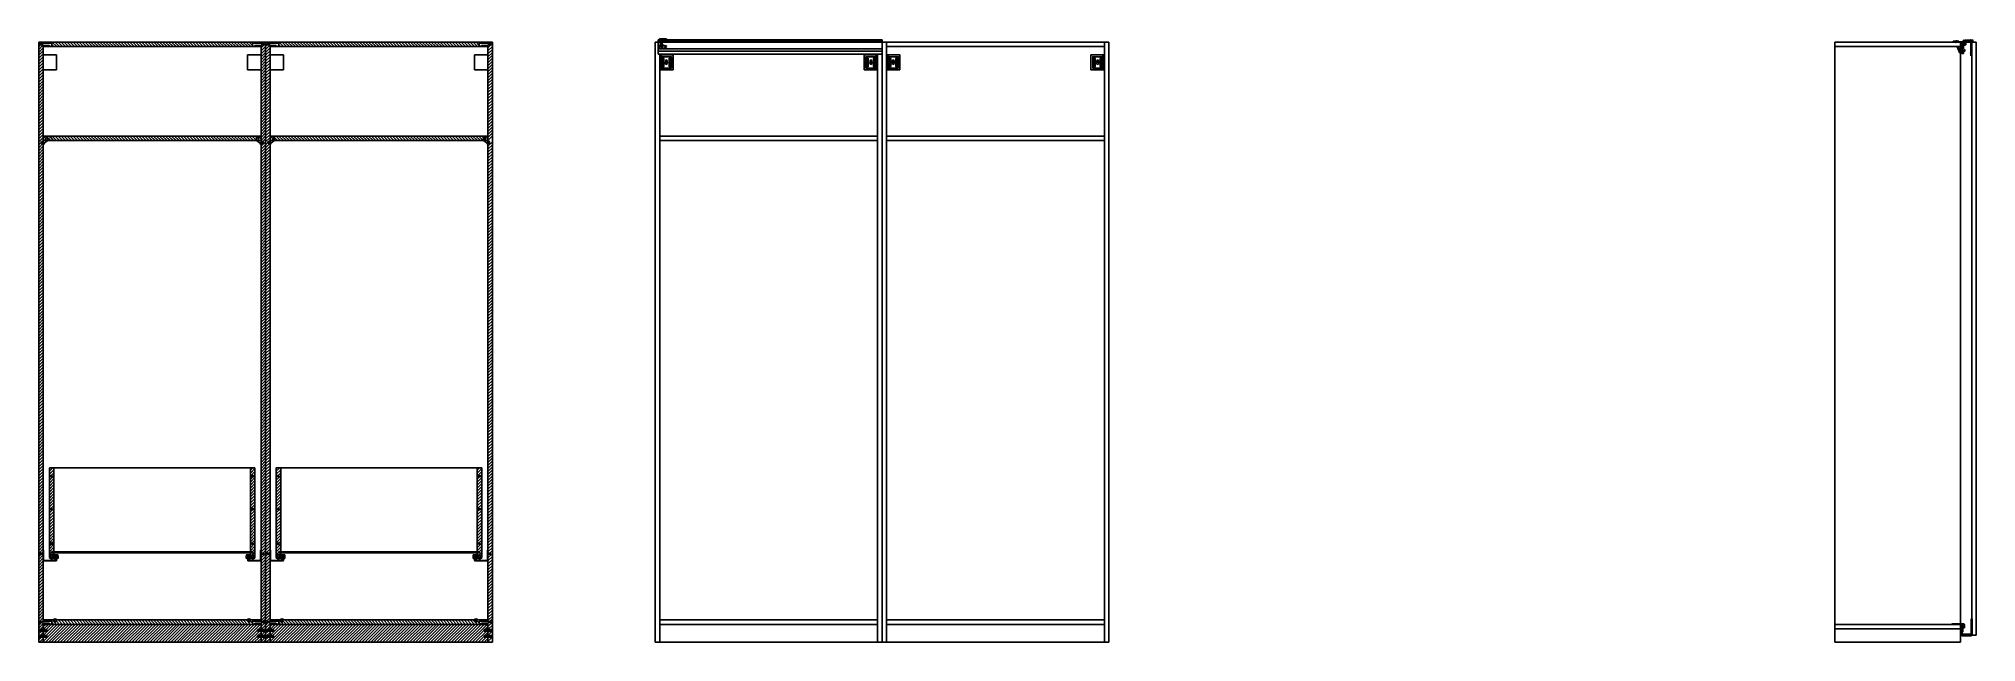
# Model space of a CAD drawing. Header units: centimetres. Extents: x -42 to 1204, y -514 to 706.
# Drawn here: x 490 to 1139, y -20 to 182 of the extents above; entities that cross this region are included whole.
import ezdxf

# ---------------------------------------------------------------- set-up
doc = ezdxf.new("R2010")
doc.units = ezdxf.units.CM
doc.header["$MEASUREMENT"] = 0
doc.layers.add('filatura', color=8, linetype='Continuous')
doc.layers.add('Livello 1', color=175, linetype='Continuous')

# ---------------------------------------------------------------- blocks, each defined once
blk = doc.blocks.new('retino 4')
at = {"color": 175, "linetype": 'Continuous'}
for p, q in [((683.03, 436.22), (682.65, 436.6)), ((683.15, 435.1), (682.76, 435.48)), ((684.03, 436.22), (683.65, 436.6)), ((684.15, 435.1), (683.76, 435.48)), ((685.03, 436.22), (684.65, 436.6)), ((686.15, 435.1), (685.49, 435.76)), ((687.15, 435.1), (685.65, 436.6)), ((688.15, 435.1), (686.65, 436.6)), ((689.15, 435.1), (687.65, 436.6)), ((690.15, 435.1), (688.65, 436.6)), ((691.15, 435.1), (689.65, 436.6)), ((692.15, 435.1), (690.65, 436.6)), ((693.15, 435.1), (691.65, 436.6)), ((694.15, 435.1), (692.65, 436.6)), ((695.15, 435.1), (693.65, 436.6)), ((696.15, 435.1), (694.65, 436.6)), ((697.15, 435.1), (695.65, 436.6)), ((698.15, 435.1), (696.65, 436.6)), ((699.15, 435.1), (697.65, 436.6)), ((700.15, 435.1), (698.65, 436.6)), ((701.15, 435.1), (699.65, 436.6)), ((702.15, 435.1), (700.65, 436.6)), ((703.15, 435.1), (701.65, 436.6)), ((704.15, 435.1), (702.65, 436.6)), ((705.15, 435.1), (703.65, 436.6)), ((706.15, 435.1), (704.65, 436.6)), ((707.15, 435.1), (705.65, 436.6)), ((708.15, 435.1), (706.65, 436.6)), ((709.15, 435.1), (707.65, 436.6)), ((710.15, 435.1), (708.65, 436.6)), ((711.15, 435.1), (709.65, 436.6)), ((712.15, 435.1), (710.65, 436.6)), ((713.15, 435.1), (711.65, 436.6)), ((714.15, 435.1), (712.65, 436.6)), ((715.15, 435.1), (713.65, 436.6)), ((716.15, 435.1), (714.65, 436.6)), ((717.15, 435.1), (715.65, 436.6)), ((718.15, 435.1), (716.65, 436.6)), ((719.15, 435.1), (717.65, 436.6)), ((720.15, 435.1), (718.65, 436.6)), ((721.15, 435.1), (719.65, 436.6)), ((722.15, 435.1), (720.65, 436.6)), ((723.15, 435.1), (721.65, 436.6)), ((724.15, 435.1), (722.65, 436.6)), ((725.15, 435.1), (723.65, 436.6)), ((726.15, 435.1), (724.65, 436.6)), ((727.15, 435.1), (725.65, 436.6)), ((728.15, 435.1), (726.65, 436.6)), ((729.15, 435.1), (727.65, 436.6)), ((730.15, 435.1), (728.65, 436.6)), ((731.15, 435.1), (729.65, 436.6)), ((732.15, 435.1), (730.65, 436.6)), ((733.15, 435.1), (731.65, 436.6)), ((734.15, 435.1), (732.65, 436.6)), ((735.15, 435.1), (733.65, 436.6)), ((736.15, 435.1), (734.65, 436.6)), ((737.15, 435.1), (735.65, 436.6)), ((738.15, 435.1), (736.65, 436.6)), ((739.15, 435.1), (737.65, 436.6)), ((740.15, 435.1), (738.65, 436.6)), ((741.15, 435.1), (739.65, 436.6)), ((742.15, 435.1), (740.65, 436.6)), ((743.15, 435.1), (741.65, 436.6)), ((744.15, 435.1), (742.65, 436.6)), ((745.15, 435.1), (743.65, 436.6)), ((746.15, 435.1), (744.65, 436.6)), ((747.15, 435.1), (745.65, 436.6)), ((748.15, 435.1), (746.65, 436.6)), ((749.15, 435.1), (747.65, 436.6)), ((750.15, 435.1), (748.65, 436.6)), ((751.15, 435.1), (749.65, 436.6)), ((752.15, 435.1), (750.65, 436.6)), ((752.64, 435.6), (751.65, 436.6)), ((753.03, 436.22), (752.65, 436.6)), ((754.03, 436.22), (753.65, 436.6)), ((754.15, 435.1), (753.76, 435.48)), ((755.03, 436.22), (754.65, 436.6)), ((755.15, 435.1), (754.76, 435.48))]:
    blk.add_line(p, q, dxfattribs=at)
blk = doc.blocks.new('vite 4')
for p, q in [((879.17, 414.21), (879.17, 414.91)), ((879.17, 414.21), (879.17, 413.52)), ((879.4, 415.14), (879.92, 415.14)), ((880.51, 414.49), (880.51, 414.57)), ((880.51, 414.21), (880.51, 414.49)), ((880.51, 414.22), (880.51, 413.94)), ((880.51, 413.94), (880.51, 413.85)), ((881.96, 414.54), (882.52, 414.61)), ((881.96, 413.89), (882.52, 413.82)), ((882.07, 414.87), (882.64, 414.87)), ((882.52, 414.61), (882.73, 414.67)), ((882.52, 413.82), (882.73, 413.76)), ((879.4, 413.29), (879.92, 413.29)), ((882.07, 413.56), (882.64, 413.56))]:
    blk.add_line(p, q)
for points in [[(880.21, 415.02, -0.08059), (881.06, 415.1, -0.046169), (881.19, 415.07), (881.98, 414.89, 0.09959), (882.08, 414.87)], [(880.74, 414.8, -0.006174), (880.79, 414.79, -0.006174)], [(880.79, 414.79), (881.72, 414.58, 0.080399), (881.96, 414.54)], [(880.79, 413.63), (881.72, 413.85, -0.080399), (881.96, 413.89)], [(880.21, 413.4, 0.08059), (881.06, 413.32, 0.046169), (881.19, 413.35), (881.98, 413.54, -0.09959), (882.08, 413.56)], [(880.74, 413.62, 0.006174), (880.79, 413.63, 0.006174)]]:
    blk.add_lwpolyline(points, format="xyb")
for points in [[(881.19, 415.07), (881.19, 415.07)], [(881.19, 413.35), (881.19, 413.35)]]:
    blk.add_lwpolyline(points, close=True)
blk.add_circle((879.86, 414.18), 0.554)
for centre, radius, start, end in [((879.44, 414.87), 0.267, 97.5146, 172.4854), ((879.89, 414.87), 0.267, 33.78172, 82.4854), ((880.16, 415.05), 0.0548, 209.73546, 324.36403), ((880.22, 415), 0.0212, 108.51663, 139.83014), ((880.78, 414.54), 0.267, 97.5146, 172.4854), ((880.78, 413.89), 0.267, 187.5146, 262.4854), ((882.64, 414.75), 0.118, 315.48869, 92.22963), ((882.64, 413.68), 0.118, 267.77037, 44.51131), ((879.44, 413.55), 0.267, 187.5146, 262.4854), ((879.89, 413.55), 0.267, 277.5146, 326.21828), ((880.16, 413.38), 0.0548, 35.63597, 150.26454), ((880.22, 413.42), 0.0212, 220.16986, 251.48337)]:
    blk.add_arc(centre, radius, start, end)

msp = doc.modelspace()

# ---------------------------------------------------------------- hatches: boundary and pattern name
h = msp.add_hatch()
h.set_pattern_fill('JIS_WOOD', color=175)
h.set_pattern_definition([(45, (-118.67215, -240.5599), (-0.5, 0.5), [])])
h.paths.add_polyline_path([(494.63, 38.4), (493.13, 38.4), (493.13, 8.4), (493.5, 8.4), (493.5, 9.06), (493.65, 9.15), (494.02, 9.15), (494.17, 9.06), (494.17, 8.4), (494.63, 8.4), (494.63, 9), (494.63, 9.9), (493.88, 9.9), (493.88, 10.2), (494.13, 10.2), (494.63, 10.2), (494.63, 11.2), (494.63, 20.1)])
h.paths.add_polyline_path([(493.68, 24.55, -1), (494.08, 24.55, -1)], flags=16)
h.paths.add_polyline_path([(494.08, 13, -1), (493.68, 13, -1)], flags=16)
h.paths.add_polyline_path([(493.68, 35.6, -1), (494.08, 35.6, -1)], flags=16)
h.paths.add_polyline_path([(560.48, 11.2), (560.48, 10.2), (560.98, 10.2), (561.23, 10.2), (561.23, 9.9), (560.48, 9.9), (560.48, 8.4), (560.94, 8.4), (560.94, 9.06), (561.09, 9.15), (561.46, 9.15), (561.61, 9.06), (561.61, 8.4), (561.98, 8.4), (561.98, 38.4), (560.48, 38.4), (560.48, 20.1)])
h.paths.add_polyline_path([(561.03, 24.55, -1), (561.43, 24.55, -1)], flags=16)
h.paths.add_polyline_path([(561.43, 13, -1), (561.03, 13, -1)], flags=16)
h.paths.add_polyline_path([(561.03, 35.6, -1), (561.43, 35.6, -1)], flags=16)
h = msp.add_hatch()
h.set_pattern_fill('JIS_WOOD', color=175)
h.set_pattern_definition([(45, (-42.67215, -240.5599), (-0.5, 0.5), [])])
h.paths.add_polyline_path([(570.63, 38.4), (569.13, 38.4), (569.13, 8.4), (569.5, 8.4), (569.5, 9.06), (569.65, 9.15), (570.02, 9.15), (570.17, 9.06), (570.17, 8.4), (570.63, 8.4), (570.63, 9), (570.63, 9.9), (569.88, 9.9), (569.88, 10.2), (570.13, 10.2), (570.63, 10.2), (570.63, 11.2), (570.63, 20.1)])
h.paths.add_polyline_path([(569.68, 24.55, -1), (570.08, 24.55, -1)], flags=16)
h.paths.add_polyline_path([(570.08, 13, -1), (569.68, 13, -1)], flags=16)
h.paths.add_polyline_path([(569.68, 35.6, -1), (570.08, 35.6, -1)], flags=16)
h.paths.add_polyline_path([(636.48, 11.2), (636.48, 10.2), (636.98, 10.2), (637.23, 10.2), (637.23, 9.9), (636.48, 9.9), (636.48, 8.4), (636.94, 8.4), (636.94, 9.06), (637.09, 9.15), (637.46, 9.15), (637.61, 9.06), (637.61, 8.4), (637.98, 8.4), (637.98, 38.4), (636.48, 38.4), (636.48, 20.1)])
h.paths.add_polyline_path([(637.03, 24.55, -1), (637.43, 24.55, -1)], flags=16)
h.paths.add_polyline_path([(637.43, 13, -1), (637.03, 13, -1)], flags=16)
h.paths.add_polyline_path([(637.03, 35.6, -1), (637.43, 35.6, -1)], flags=16)

# ---------------------------------------------------------------- linework, layer by layer
for p, q in [((697.12, 181.09), (697.12, 181.84)), ((697.12, 181.84), (772.12, 181.84)), ((697.51, 181.84), (697.51, 182.24)), ((697.51, 182.24), (699.85, 182.24)), ((698.21, 182.09), (698.01, 182.09)), ((698.01, 181.99), (698.01, 182.09)), ((698.01, 181.99), (698.21, 181.99)), ((698.21, 181.99), (698.21, 182.09)), ((699.35, 182.09), (699.15, 182.09)), ((699.15, 181.99), (699.15, 182.09)), ((699.15, 181.99), (699.35, 181.99)), ((699.35, 181.99), (699.35, 182.09)), ((699.35, 181.84), (699.85, 181.84)), ((699.85, 182.24), (699.85, 181.84)), ((772.12, 181.09), (772.12, 181.84)), ((489.55, -20.11), (489.55, 181.09)), ((565.55, 181.09), (489.55, 181.09)), ((489.99, 180.5), (489.94, 180.42)), ((489.94, 180.25), (489.94, 180.42)), ((489.99, 180.17), (489.94, 180.25)), ((491.05, 180.5), (489.99, 180.5)), ((491.05, 180.17), (489.99, 180.17)), ((491.05, 180.5), (491.05, 181.09)), ((491.05, 180.71), (493.98, 180.71)), ((491.05, 180.71), (493.98, 180.71)), ((491.05, 132.66), (491.05, 180.17)), ((491.05, 179.97), (493.15, 179.97)), ((564.05, 179.59), (491.05, 179.59)), ((491.05, 179.59), (491.05, 149.59)), ((495.55, 176.79), (491.05, 176.79)), ((493.15, 179.59), (493.15, 179.97)), ((493.88, 179.97), (493.8, 179.97)), ((493.8, 179.97), (493.8, 179.59)), ((493.88, 179.97), (493.98, 179.97)), ((493.98, 180.58), (493.98, 180.71)), ((493.98, 180.58), (493.98, 180.09)), ((493.98, 179.97), (493.98, 180.09)), ((495.55, 171.79), (495.55, 176.79)), ((559.55, 171.79), (559.55, 176.79)), ((559.55, 176.79), (564.05, 176.79)), ((564.05, 180.71), (561.13, 180.71)), ((561.13, 180.58), (561.13, 180.71)), ((561.13, 180.58), (561.13, 180.09)), ((561.13, 179.97), (561.13, 180.09)), ((561.23, 179.97), (561.13, 179.97)), ((561.23, 179.97), (561.31, 179.97)), ((561.31, 179.97), (561.31, 179.59)), ((564.05, 179.97), (561.95, 179.97)), ((561.95, 179.61), (561.95, 179.97)), ((561.95, 179.61), (561.95, 179.59)), ((564.05, 181.09), (564.05, 180.5)), ((564.05, 181.09), (564.05, 180.71)), ((564.05, 180.5), (565.12, 180.5)), ((564.05, 180.17), (564.05, 9.78)), ((564.05, 180.17), (565.12, 180.17)), ((564.05, 179.59), (564.05, 176.79)), ((565.12, 180.5), (565.17, 180.42)), ((565.12, 180.17), (565.17, 180.25)), ((565.17, 180.25), (565.17, 180.42)), ((565.55, -14.11), (565.55, 181.09)), ((565.55, -14.11), (565.55, 181.09)), ((641.55, 181.09), (565.55, 181.09)), ((565.99, 180.5), (565.94, 180.42)), ((565.94, 180.25), (565.94, 180.42)), ((565.99, 180.17), (565.94, 180.25)), ((567.05, 180.5), (565.99, 180.5)), ((567.05, 180.17), (565.99, 180.17)), ((567.05, 180.5), (567.05, 181.09)), ((567.05, 180.71), (569.98, 180.71)), ((567.05, 180.71), (569.98, 180.71)), ((567.05, 132.66), (567.05, 180.17)), ((567.05, 179.97), (569.15, 179.97)), ((640.05, 179.59), (567.05, 179.59)), ((567.05, 179.59), (567.05, 149.59)), ((571.55, 176.79), (567.05, 176.79)), ((569.15, 179.59), (569.15, 179.97)), ((569.88, 179.97), (569.8, 179.97)), ((569.8, 179.97), (569.8, 179.59)), ((569.88, 179.97), (569.98, 179.97)), ((569.98, 180.58), (569.98, 180.71)), ((569.98, 180.58), (569.98, 180.09)), ((569.98, 179.97), (569.98, 180.09)), ((571.55, 171.79), (571.55, 176.79)), ((635.55, 171.79), (635.55, 176.79)), ((635.55, 176.79), (640.05, 176.79)), ((640.05, 180.71), (637.13, 180.71)), ((637.13, 180.58), (637.13, 180.71)), ((637.13, 180.58), (637.13, 180.09)), ((637.13, 179.97), (637.13, 180.09)), ((637.23, 179.97), (637.13, 179.97)), ((637.23, 179.97), (637.31, 179.97)), ((637.31, 179.97), (637.31, 179.59)), ((640.05, 179.97), (637.95, 179.97)), ((637.95, 179.61), (637.95, 179.97)), ((637.95, 179.61), (637.95, 179.59)), ((640.05, 181.09), (640.05, 180.5)), ((640.05, 181.09), (640.05, 180.71)), ((640.05, 180.5), (641.12, 180.5)), ((640.05, 180.17), (640.05, 9.78)), ((640.05, 180.17), (641.12, 180.17)), ((640.05, 179.59), (640.05, 176.79)), ((641.12, 180.5), (641.17, 180.42)), ((641.12, 180.17), (641.17, 180.25)), ((641.17, 180.25), (641.17, 180.42)), ((641.55, -14.11), (641.55, 181.09)), ((641.55, -14.11), (641.55, 181.09)), ((696.12, -20.11), (696.12, 181.09)), ((772.12, 181.09), (696.12, 181.09)), ((697.12, 181.34), (772.12, 181.34)), ((697.12, 181.09), (697.12, 178.84)), ((697.12, 178.84), (772.12, 178.84)), ((697.12, 178.84), (697.12, 178.09)), ((697.12, 178.09), (772.12, 178.09)), ((697.12, 178.09), (697.12, 177.09)), ((697.12, 177.09), (772.12, 177.09)), ((697.62, 132.66), (697.62, 177.09)), ((697.62, 177.09), (697.62, 149.59)), ((702.12, 176.79), (697.62, 176.79)), ((697.82, 176.79), (697.82, 171.79)), ((698.12, 176.39), (697.82, 176.39)), ((697.93, 180.7), (698, 180.77)), ((698.07, 180.56), (697.93, 180.7)), ((697.93, 180.42), (698.07, 180.56)), ((698, 180.35), (697.93, 180.42)), ((698, 180.77), (698.14, 180.63)), ((698.14, 180.49), (698, 180.35)), ((698.12, 176.39), (698.12, 176.79)), ((698.12, 176.79), (698.12, 176.39)), ((698.14, 180.63), (698.28, 180.78)), ((698.29, 180.35), (698.14, 180.49)), ((698.35, 180.71), (698.21, 180.57)), ((698.21, 180.57), (698.35, 180.43)), ((698.28, 180.78), (698.35, 180.71)), ((698.35, 180.43), (698.29, 180.35)), ((698.51, 175.54), (698.51, 173.04)), ((699.01, 173.04), (699.01, 175.54)), ((700.73, 175.54), (700.73, 173.04)), ((701.23, 173.04), (701.23, 175.54)), ((702.12, 171.79), (702.12, 176.79)), ((766.12, 171.79), (766.12, 176.79)), ((766.12, 176.79), (770.62, 176.79)), ((766.72, 176.19), (767.26, 176.19)), ((767.01, 173.04), (767.01, 175.54)), ((767.51, 175.54), (767.51, 173.04)), ((769.23, 173.04), (769.23, 175.54)), ((769.73, 175.54), (769.73, 173.04)), ((770.12, 176.39), (770.12, 176.79)), ((770.12, 176.79), (770.12, 176.39)), ((770.12, 176.39), (770.42, 176.39)), ((770.42, 176.79), (770.42, 171.79)), ((770.62, 177.09), (770.62, -13.2)), ((772.12, -14.11), (772.12, 181.09)), ((772.12, 181.09), (848.12, 181.09)), ((772.12, -14.11), (772.12, 181.09)), ((773.62, 181.09), (773.62, 180.71)), ((773.62, 180.71), (773.62, -13.2)), ((773.62, 179.59), (846.62, 179.59)), ((773.62, 179.59), (773.62, 176.79)), ((778.12, 176.79), (773.62, 176.79)), ((773.82, 176.79), (773.82, 171.79)), ((774.12, 176.39), (773.82, 176.39)), ((774.12, 176.39), (774.12, 176.79)), ((774.12, 176.79), (774.12, 176.39)), ((774.51, 175.54), (774.51, 173.04)), ((775.01, 173.04), (775.01, 175.54)), ((775.72, 179.61), (775.72, 179.59)), ((776.73, 175.54), (776.73, 173.04)), ((777.52, 176.19), (776.98, 176.19)), ((777.23, 173.04), (777.23, 175.54)), ((778.12, 171.79), (778.12, 176.79)), ((842.12, 171.79), (842.12, 176.79)), ((842.12, 176.79), (846.62, 176.79)), ((842.72, 176.19), (843.26, 176.19)), ((843.01, 173.04), (843.01, 175.54)), ((843.51, 175.54), (843.51, 173.04)), ((845.23, 173.04), (845.23, 175.54)), ((845.73, 175.54), (845.73, 173.04)), ((846.12, 176.39), (846.12, 176.79)), ((846.12, 176.79), (846.12, 176.39)), ((846.12, 176.39), (846.42, 176.39)), ((846.42, 176.79), (846.42, 171.79)), ((846.62, 180.5), (846.62, 181.09)), ((846.62, 132.66), (846.62, 180.5)), ((848.12, -20.11), (848.12, 181.09)), ((1091.38, -20.11), (1091.38, 181.09)), ((1091.38, 181.09), (1130.56, 181.09)), ((1130.61, 179.58), (1091.38, 179.58)), ((1131.74, 181.23), (1130.93, 181.23)), ((1130.93, 181.23), (1130.93, 181.09)), ((1131.05, 181.23), (1131.05, 181.46)), ((1131.05, 181.46), (1131.99, 181.46)), ((1132.09, 181.33), (1132.09, 181.31)), ((1132.2, 181.33), (1132.2, 181.2)), ((1132.27, 181.46), (1132.71, 181.46)), ((1133.47, 181.09), (1133.47, 177.55)), ((1133.47, -13.92), (1133.47, 177.55)), ((1134.45, 181.52), (1134.45, 181.06)), ((1134.45, 180.63), (1134.45, 180.71)), ((1135.03, 181.62), (1134.57, 181.62)), ((1136.65, 181.62), (1136.71, 181.62)), ((1136.9, 181.42), (1137.58, 181.42)), ((1137.26, 176.54), (1137.08, 176.54)), ((1137.26, 181.09), (1138.73, 181.09)), ((1137.26, -12.23), (1137.26, 181.09)), ((1138.73, 181.09), (1138.73, -17.7)), ((491.05, 171.79), (491.25, 171.79)), ((491.25, 171.79), (491.55, 171.79)), ((491.55, 171.79), (495.55, 171.79)), ((563.55, 171.79), (559.55, 171.79)), ((563.85, 171.79), (563.55, 171.79)), ((564.05, 171.79), (563.85, 171.79)), ((567.05, 171.79), (567.25, 171.79)), ((567.25, 171.79), (567.55, 171.79)), ((567.55, 171.79), (571.55, 171.79)), ((639.55, 171.79), (635.55, 171.79)), ((639.85, 171.79), (639.55, 171.79)), ((640.05, 171.79), (639.85, 171.79)), ((697.62, 171.79), (697.82, 171.79)), ((698.12, 172.19), (697.82, 172.19)), ((697.82, 171.79), (698.12, 171.79)), ((698.12, 171.79), (698.12, 172.19)), ((698.12, 171.79), (698.12, 172.19)), ((698.12, 171.79), (702.12, 171.79)), ((699.62, 174.89), (699.62, 174.36)), ((699.82, 174.45), (699.82, 173.65)), ((699.92, 174.45), (699.92, 173.65)), ((700.12, 174.36), (700.12, 174.89)), ((770.12, 171.79), (766.12, 171.79)), ((768.13, 174.36), (768.13, 174.89)), ((768.33, 174.45), (768.33, 173.65)), ((768.43, 174.45), (768.43, 173.65)), ((768.63, 174.89), (768.63, 174.36)), ((770.12, 171.79), (770.12, 172.19)), ((770.12, 171.79), (770.12, 172.19)), ((770.12, 172.19), (770.42, 172.19)), ((770.42, 171.79), (770.12, 171.79)), ((770.62, 171.79), (770.42, 171.79)), ((773.62, 171.79), (773.82, 171.79)), ((774.12, 172.19), (773.82, 172.19)), ((773.82, 171.79), (774.12, 171.79)), ((774.12, 171.79), (774.12, 172.19)), ((774.12, 171.79), (774.12, 172.19)), ((774.12, 171.79), (778.12, 171.79)), ((775.62, 174.89), (775.62, 174.36)), ((775.82, 174.45), (775.82, 173.65)), ((775.92, 174.45), (775.92, 173.65)), ((776.12, 174.36), (776.12, 174.89)), ((846.12, 171.79), (842.12, 171.79)), ((844.13, 174.36), (844.13, 174.89)), ((844.63, 174.89), (844.63, 174.36)), ((846.12, 171.79), (846.12, 172.19)), ((846.12, 171.79), (846.12, 172.19)), ((846.12, 172.19), (846.42, 172.19)), ((846.42, 171.79), (846.12, 171.79)), ((846.62, 171.79), (846.42, 171.79)), ((491.05, 149.59), (491.05, 148.09)), ((491.05, 149.59), (564.05, 149.59)), ((567.05, 149.59), (567.05, 148.09)), ((567.05, 149.59), (640.05, 149.59)), ((697.62, 149.59), (770.62, 149.59)), ((697.62, 149.59), (697.62, 148.09)), ((773.62, 149.59), (846.62, 149.59)), ((490.44, 147.79), (490.34, 147.61)), ((490.34, 147.36), (490.34, 147.61)), ((490.44, 147.19), (490.34, 147.36)), ((490.44, 147.79), (491.05, 147.79)), ((491.05, 147.19), (490.44, 147.19)), ((491.05, 148.09), (491.05, 146.89)), ((491.05, 148.09), (564.05, 148.09)), ((491.05, 146.89), (491.35, 146.89)), ((491.35, 147.19), (492.55, 148.09)), ((491.35, 146.89), (491.35, 147.19)), ((491.95, 148.99), (492.13, 149.09)), ((491.95, 148.09), (491.95, 148.99)), ((491.95, 148.99), (492.55, 148.99)), ((492.13, 149.09), (492.38, 149.09)), ((492.55, 148.99), (492.38, 149.09)), ((492.55, 148.99), (492.55, 148.09)), ((562.55, 148.99), (562.73, 149.09)), ((563.15, 148.99), (562.55, 148.99)), ((562.55, 148.99), (562.55, 148.09)), ((563.75, 147.19), (562.55, 148.09)), ((562.73, 149.09), (562.98, 149.09)), ((563.15, 148.99), (562.98, 149.09)), ((563.15, 148.09), (563.15, 148.99)), ((563.75, 146.89), (563.75, 147.19)), ((564.05, 146.89), (563.75, 146.89)), ((564.05, 148.09), (564.05, 146.89)), ((564.67, 147.79), (564.05, 147.79)), ((564.05, 147.19), (564.67, 147.19)), ((564.67, 147.79), (564.77, 147.61)), ((564.67, 147.19), (564.77, 147.36)), ((564.77, 147.36), (564.77, 147.61)), ((566.44, 147.79), (566.34, 147.61)), ((566.34, 147.36), (566.34, 147.61)), ((566.34, 147.36), (566.34, 147.61)), ((566.44, 147.19), (566.34, 147.36)), ((566.44, 147.79), (567.05, 147.79)), ((567.05, 147.19), (566.44, 147.19)), ((567.05, 148.09), (567.05, 146.89)), ((567.05, 148.09), (640.05, 148.09)), ((567.05, 146.89), (567.35, 146.89)), ((567.35, 147.19), (568.55, 148.09)), ((567.35, 146.89), (567.35, 147.19)), ((567.95, 148.99), (568.13, 149.09)), ((567.95, 148.09), (567.95, 148.99)), ((567.95, 148.99), (568.55, 148.99)), ((568.13, 149.09), (568.38, 149.09)), ((568.55, 148.99), (568.38, 149.09)), ((568.55, 148.99), (568.55, 148.09)), ((638.55, 148.99), (638.73, 149.09)), ((639.15, 148.99), (638.55, 148.99)), ((638.55, 148.99), (638.55, 148.09)), ((639.75, 147.19), (638.55, 148.09)), ((638.73, 149.09), (638.98, 149.09)), ((639.15, 148.99), (638.98, 149.09)), ((639.15, 148.09), (639.15, 148.99)), ((639.75, 146.89), (639.75, 147.19)), ((640.05, 146.89), (639.75, 146.89)), ((640.05, 148.09), (640.05, 146.89)), ((640.67, 147.79), (640.05, 147.79)), ((640.05, 147.19), (640.67, 147.19)), ((697.62, 148.09), (770.62, 148.09)), ((773.62, 148.09), (846.62, 148.09)), ((491.05, 131.16), (491.05, 132.66)), ((491.05, 84.24), (491.05, 131.16)), ((567.05, 131.16), (567.05, 132.66)), ((567.05, 84.24), (567.05, 131.16)), ((697.62, 131.16), (697.62, 132.66)), ((697.62, 84.24), (697.62, 131.16)), ((846.62, 131.16), (846.62, 132.66)), ((846.62, 84.24), (846.62, 131.16)), ((491.05, 82.74), (491.05, 84.24)), ((491.05, 35.81), (491.05, 82.74)), ((567.05, 82.74), (567.05, 84.24)), ((567.05, 35.81), (567.05, 82.74)), ((697.62, 82.74), (697.62, 84.24)), ((697.62, 35.81), (697.62, 82.74)), ((846.62, 82.74), (846.62, 84.24)), ((846.62, 35.81), (846.62, 82.74)), ((491.05, 34.31), (491.05, 35.81)), ((491.05, 9.78), (491.05, 34.31)), ((493.13, 8.4), (493.13, 38.4)), ((493.13, 38.4), (494.63, 38.4)), ((494.63, 38.4), (494.63, 20.1)), ((494.63, 38.4), (560.48, 38.4)), ((561.98, 38.4), (560.48, 38.4)), ((560.48, 38.4), (560.48, 20.1)), ((561.98, 8.4), (561.98, 38.4)), ((567.05, 34.31), (567.05, 35.81)), ((567.05, 9.78), (567.05, 34.31)), ((569.13, 8.4), (569.13, 38.4)), ((569.13, 38.4), (570.63, 38.4)), ((570.63, 38.4), (570.63, 20.1)), ((570.63, 38.4), (636.48, 38.4)), ((637.98, 38.4), (636.48, 38.4)), ((636.48, 38.4), (636.48, 20.1)), ((637.98, 8.4), (637.98, 38.4)), ((697.62, 34.31), (697.62, 35.81)), ((697.62, -20.11), (697.62, 34.31)), ((846.62, 34.31), (846.62, 35.81)), ((846.62, -13.2), (846.62, 34.31)), ((494.63, 20.1), (494.63, 11.2)), ((560.48, 20.1), (560.48, 11.2)), ((570.63, 20.1), (570.63, 11.2)), ((636.48, 20.1), (636.48, 11.2)), ((490.25, 9.78), (490.14, 9.68)), ((490.14, 9.68), (490.14, 9.48)), ((490.25, 9.38), (490.14, 9.48)), ((491.05, 9.78), (490.25, 9.78)), ((490.44, 9.38), (490.25, 9.38)), ((490.44, 9.38), (491.05, 9.38)), ((491.2, 10.75), (491.05, 10.75)), ((491.05, 9.78), (491.2, 9.91)), ((491.05, -13.2), (491.05, 9.38)), ((491.05, 9.38), (491.2, 9.24)), ((491.2, 7.95), (491.2, 10.75)), ((491.2, 10.75), (491.2, 10)), ((491.2, 10.75), (491.2, 9.95)), ((494.63, 8.4), (493.13, 8.4)), ((494.63, 8.2), (493.13, 8.2)), ((493.13, 8.2), (493.13, 8.1)), ((493.13, 8.1), (494.63, 8.1)), ((493.23, 8.2), (493.23, 8.4)), ((493.5, 9.06), (493.65, 9.15)), ((493.5, 8.4), (493.5, 9.06)), ((493.53, 8.02), (493.53, 8.1)), ((494.17, 8.02), (493.53, 8.02)), ((493.57, 8.02), (493.61, 7.7)), ((494.09, 7.7), (493.61, 7.7)), ((494.02, 9.15), (493.65, 9.15)), ((494.13, 10.2), (493.88, 10.2)), ((493.88, 10.2), (493.88, 9.9)), ((493.88, 9.9), (493.88, 9.9)), ((494.63, 9.9), (493.88, 9.9)), ((494.17, 9.06), (494.02, 9.15)), ((494.13, 8.02), (494.09, 7.7)), ((494.13, 10.2), (494.63, 10.2)), ((494.17, 8.4), (494.17, 9.06)), ((494.17, 8.1), (494.17, 8.02)), ((494.53, 8.2), (494.53, 8.4)), ((494.63, 11.2), (494.63, 10.2)), ((494.63, 10.2), (560.48, 10.2)), ((494.63, 9.9), (494.63, 9.3)), ((494.63, 8.4), (494.63, 9.9)), ((560.48, 9.9), (494.63, 9.9)), ((494.63, 9.3), (494.63, 9.1)), ((494.83, 9.2), (494.63, 9)), ((494.63, 9.1), (494.63, 8.9)), ((494.63, 9), (494.63, 7.97)), ((494.63, 8.9), (494.63, 8.4)), ((494.63, 8.1), (494.63, 8.2)), ((494.89, 9.05), (494.78, 8.94)), ((494.78, 8.94), (494.78, 7.98)), ((494.79, 7.8), (495.1, 7.8)), ((494.8, 7.95), (495.1, 7.95)), ((495.86, 9.2), (494.83, 9.2)), ((495.85, 9.05), (494.89, 9.05)), ((495.1, 7.8), (495.1, 7.95)), ((495.88, 8.73), (495.29, 8.73)), ((495.29, 8.73), (495.29, 8.58)), ((495.29, 8.58), (495.63, 8.58)), ((495.38, 7.95), (495.38, 8.33)), ((495.53, 8.27), (495.53, 8.1)), ((495.53, 7.95), (495.53, 8.1)), ((495.53, 8.1), (495.85, 8.1)), ((495.53, 7.95), (495.88, 7.95)), ((495.68, 8.43), (495.88, 8.43)), ((495.88, 8.13), (495.88, 9.02)), ((496.03, 8.11), (496.03, 9.03)), ((559.08, 8.11), (559.08, 9.03)), ((559.23, 8.13), (559.23, 9.02)), ((559.23, 8.73), (559.82, 8.73)), ((559.43, 8.43), (559.23, 8.43)), ((559.58, 7.95), (559.23, 7.95)), ((559.25, 9.2), (560.28, 9.2)), ((559.26, 9.05), (560.22, 9.05)), ((559.58, 8.1), (559.26, 8.1)), ((559.82, 8.58), (559.48, 8.58)), ((559.58, 8.27), (559.58, 8.1)), ((559.58, 7.95), (559.58, 8.1)), ((559.73, 7.95), (559.73, 8.33)), ((559.82, 8.73), (559.82, 8.58)), ((560.01, 7.8), (560.01, 7.95)), ((560.31, 7.95), (560.01, 7.95)), ((560.32, 7.8), (560.01, 7.8)), ((560.22, 9.05), (560.33, 8.94)), ((560.28, 9.2), (560.48, 9)), ((560.33, 8.94), (560.33, 7.98)), ((560.48, 11.2), (560.48, 10.2)), ((560.98, 10.2), (560.48, 10.2)), ((560.48, 9.9), (560.48, 9.3)), ((560.48, 8.4), (560.48, 9.9)), ((560.48, 9.9), (561.23, 9.9)), ((560.48, 9.3), (560.48, 9.1)), ((560.48, 9.1), (560.48, 8.9)), ((560.48, 9), (560.48, 7.97)), ((560.48, 8.9), (560.48, 8.4)), ((560.48, 8.4), (561.98, 8.4)), ((560.48, 8.1), (560.48, 8.2)), ((560.48, 8.2), (561.98, 8.2)), ((561.98, 8.1), (560.48, 8.1)), ((560.58, 8.2), (560.58, 8.4)), ((560.94, 9.06), (561.09, 9.15)), ((560.94, 8.4), (560.94, 9.06)), ((560.94, 9.06), (561.61, 9.06)), ((560.94, 8.1), (560.94, 8.02)), ((560.94, 8.02), (561.58, 8.02)), ((560.98, 10.2), (561.23, 10.2)), ((560.98, 8.02), (561.02, 7.7)), ((561.02, 7.7), (561.5, 7.7)), ((561.09, 9.15), (561.46, 9.15)), ((561.23, 10.2), (561.23, 9.9)), ((561.23, 9.9), (561.23, 9.9)), ((561.61, 9.06), (561.46, 9.15)), ((561.54, 8.02), (561.5, 7.7)), ((561.58, 8.02), (561.58, 8.1)), ((561.61, 8.4), (561.61, 9.06)), ((561.88, 8.2), (561.88, 8.4)), ((561.98, 8.2), (561.98, 8.1)), ((563.9, 7.95), (563.9, 10.75)), ((563.9, 10.75), (564.05, 10.75)), ((563.9, 10.75), (563.9, 10)), ((563.9, 10.75), (563.9, 9.95)), ((564.05, 9.78), (563.9, 9.91)), ((564.05, 9.38), (563.9, 9.24)), ((564.05, 9.78), (564.85, 9.78)), ((564.05, 9.38), (564.05, -13.2)), ((564.66, 9.38), (564.05, 9.38)), ((564.66, 9.38), (564.85, 9.38)), ((564.85, 9.78), (564.96, 9.68)), ((564.85, 9.38), (564.96, 9.48)), ((564.96, 9.68), (564.96, 9.48)), ((566.25, 9.78), (566.14, 9.68)), ((566.14, 9.48), (566.14, 9.68)), ((566.25, 9.38), (566.14, 9.48)), ((567.05, 9.78), (566.25, 9.78)), ((566.44, 9.38), (566.25, 9.38)), ((566.44, 9.38), (567.05, 9.38)), ((567.2, 10.75), (567.05, 10.75)), ((567.05, 9.78), (567.2, 9.91)), ((567.05, -13.2), (567.05, 9.38)), ((567.05, 9.38), (567.2, 9.24)), ((567.2, 7.95), (567.2, 10.75)), ((567.2, 10.75), (567.2, 10)), ((567.2, 10.75), (567.2, 9.95)), ((570.63, 8.4), (569.13, 8.4)), ((570.63, 8.2), (569.13, 8.2)), ((569.13, 8.2), (569.13, 8.1)), ((569.13, 8.1), (570.63, 8.1)), ((569.23, 8.2), (569.23, 8.4)), ((569.5, 9.06), (569.65, 9.15)), ((569.5, 8.4), (569.5, 9.06)), ((569.53, 8.02), (569.53, 8.1)), ((570.17, 8.02), (569.53, 8.02)), ((569.57, 8.02), (569.61, 7.7)), ((570.09, 7.7), (569.61, 7.7)), ((570.02, 9.15), (569.65, 9.15)), ((570.13, 10.2), (569.88, 10.2)), ((569.88, 10.2), (569.88, 9.9)), ((569.88, 9.9), (569.88, 9.9)), ((570.63, 9.9), (569.88, 9.9)), ((570.17, 9.06), (570.02, 9.15)), ((570.13, 8.02), (570.09, 7.7)), ((570.13, 10.2), (570.63, 10.2)), ((570.17, 8.4), (570.17, 9.06)), ((570.17, 8.1), (570.17, 8.02)), ((570.53, 8.2), (570.53, 8.4)), ((570.63, 11.2), (570.63, 10.2)), ((570.63, 10.2), (636.48, 10.2)), ((570.63, 9.9), (570.63, 9.3)), ((570.63, 8.4), (570.63, 9.9)), ((636.48, 9.9), (570.63, 9.9)), ((570.63, 9.3), (570.63, 9.1)), ((570.83, 9.2), (570.63, 9)), ((570.63, 9.1), (570.63, 8.9)), ((570.63, 9), (570.63, 7.97)), ((570.63, 8.9), (570.63, 8.4)), ((570.63, 8.1), (570.63, 8.2)), ((570.89, 9.05), (570.78, 8.94)), ((570.78, 8.94), (570.78, 7.98)), ((570.79, 7.8), (571.1, 7.8)), ((570.8, 7.95), (571.1, 7.95)), ((571.86, 9.2), (570.83, 9.2)), ((571.85, 9.05), (570.89, 9.05)), ((571.1, 7.8), (571.1, 7.95)), ((571.88, 8.73), (571.29, 8.73)), ((571.29, 8.73), (571.29, 8.58)), ((571.29, 8.58), (571.63, 8.58)), ((571.38, 7.95), (571.38, 8.33)), ((571.53, 8.27), (571.53, 8.1)), ((571.53, 7.95), (571.53, 8.1)), ((571.53, 8.1), (571.85, 8.1)), ((571.53, 7.95), (571.88, 7.95)), ((571.68, 8.43), (571.88, 8.43)), ((571.88, 8.13), (571.88, 9.02)), ((572.03, 8.11), (572.03, 9.03)), ((635.08, 8.11), (635.08, 9.03)), ((635.23, 8.13), (635.23, 9.02)), ((635.23, 8.73), (635.82, 8.73)), ((635.43, 8.43), (635.23, 8.43)), ((635.58, 7.95), (635.23, 7.95)), ((635.25, 9.2), (636.28, 9.2)), ((635.26, 9.05), (636.22, 9.05)), ((635.58, 8.1), (635.26, 8.1)), ((635.82, 8.58), (635.48, 8.58)), ((635.58, 8.27), (635.58, 8.1)), ((635.58, 7.95), (635.58, 8.1)), ((635.73, 7.95), (635.73, 8.33)), ((635.82, 8.73), (635.82, 8.58)), ((636.01, 7.8), (636.01, 7.95)), ((636.31, 7.95), (636.01, 7.95)), ((636.32, 7.8), (636.01, 7.8)), ((636.22, 9.05), (636.33, 8.94)), ((636.28, 9.2), (636.48, 9)), ((636.33, 8.94), (636.33, 7.98)), ((636.48, 11.2), (636.48, 10.2)), ((636.98, 10.2), (636.48, 10.2)), ((636.48, 9.9), (636.48, 9.3)), ((636.48, 8.4), (636.48, 9.9)), ((636.48, 9.9), (637.23, 9.9)), ((636.48, 9.3), (636.48, 9.1)), ((636.48, 9.1), (636.48, 8.9)), ((636.48, 9), (636.48, 7.97)), ((636.48, 8.9), (636.48, 8.4)), ((636.48, 8.4), (637.98, 8.4)), ((636.48, 8.1), (636.48, 8.2)), ((636.48, 8.2), (637.98, 8.2)), ((637.98, 8.1), (636.48, 8.1)), ((636.58, 8.2), (636.58, 8.4)), ((636.94, 9.06), (637.09, 9.15)), ((636.94, 8.4), (636.94, 9.06)), ((636.94, 9.06), (637.61, 9.06)), ((636.94, 8.1), (636.94, 8.02)), ((636.94, 8.02), (637.58, 8.02)), ((636.98, 10.2), (637.23, 10.2)), ((636.98, 8.02), (637.02, 7.7)), ((637.02, 7.7), (637.5, 7.7)), ((637.09, 9.15), (637.46, 9.15)), ((637.23, 10.2), (637.23, 9.9)), ((637.23, 9.9), (637.23, 9.9)), ((637.61, 9.06), (637.46, 9.15)), ((637.54, 8.02), (637.5, 7.7)), ((637.58, 8.02), (637.58, 8.1)), ((637.61, 8.4), (637.61, 9.06)), ((637.88, 8.2), (637.88, 8.4)), ((637.98, 8.2), (637.98, 8.1)), ((639.9, 7.95), (639.9, 10.75)), ((639.9, 10.75), (640.05, 10.75)), ((639.9, 10.75), (639.9, 10)), ((639.9, 10.75), (639.9, 9.95)), ((640.05, 9.78), (639.9, 9.91)), ((640.05, 9.38), (639.9, 9.24)), ((640.05, 9.78), (640.85, 9.78)), ((640.05, 9.38), (640.05, -13.2)), ((640.66, 9.38), (640.05, 9.38)), ((640.66, 9.38), (640.85, 9.38)), ((640.85, 9.78), (640.96, 9.68)), ((640.85, 9.38), (640.96, 9.48)), ((640.96, 9.68), (640.96, 9.48)), ((491.05, -13.2), (491.05, -12.61)), ((491.05, -12.61), (491.05, -12.99)), ((494.55, -12.61), (491.05, -12.61)), ((564.05, -12.61), (491.05, -12.61)), ((494.55, -12.61), (494.55, -12.51)), ((495.55, -12.61), (494.55, -12.61)), ((494.75, -12.61), (494.55, -12.61)), ((494.75, -13.21), (494.75, -12.61)), ((495.35, -12.61), (495.35, -13.21)), ((495.35, -12.61), (495.35, -13.21)), ((495.55, -12.51), (495.55, -12.61)), ((559.55, -12.61), (559.55, -12.51)), ((560.71, -12.61), (559.71, -12.61)), ((559.91, -12.61), (559.71, -12.61)), ((559.75, -13.21), (559.75, -12.61)), ((560.35, -12.61), (560.35, -13.21)), ((560.35, -12.61), (560.35, -13.21)), ((560.55, -12.51), (560.55, -12.61)), ((567.05, -13.2), (567.05, -12.61)), ((567.05, -12.61), (567.05, -12.99)), ((570.55, -12.61), (567.05, -12.61)), ((640.05, -12.61), (567.05, -12.61)), ((570.55, -12.61), (570.55, -12.51)), ((571.55, -12.61), (570.55, -12.61)), ((570.75, -12.61), (570.55, -12.61)), ((570.75, -13.21), (570.75, -12.61)), ((571.35, -12.61), (571.35, -13.21)), ((571.35, -12.61), (571.35, -13.21)), ((571.55, -12.51), (571.55, -12.61)), ((635.55, -12.61), (635.55, -12.51)), ((635.75, -13.21), (635.75, -12.61)), ((636.35, -12.61), (636.35, -13.21)), ((636.35, -12.61), (636.35, -13.21)), ((636.55, -12.51), (636.55, -12.61)), ((770.62, -12.61), (697.62, -12.61)), ((773.62, -12.61), (846.62, -12.61)), ((842.12, -12.61), (843.12, -12.61)), ((842.92, -12.61), (843.12, -12.61)), ((843.12, -12.61), (846.62, -12.61)), ((489.55, -16.31), (489.55, -16.21)), ((489.55, -16.61), (489.55, -16.31)), ((489.55, -16.71), (489.55, -16.61)), ((489.85, -15.84), (492.25, -15.84)), ((489.85, -15.84), (491.05, -15.84)), ((489.85, -16.34), (489.85, -15.84)), ((490.55, -16.34), (489.85, -16.34)), ((489.85, -17.88), (492.25, -17.88)), ((489.85, -17.88), (491.05, -17.88)), ((489.85, -18.38), (489.85, -17.88)), ((490.55, -18.38), (489.85, -18.38)), ((489.99, -13.2), (489.94, -13.28)), ((489.94, -13.28), (489.94, -13.45)), ((489.99, -13.53), (489.94, -13.45)), ((491.05, -13.2), (489.99, -13.2)), ((491.05, -13.53), (489.99, -13.53)), ((492.25, -16.34), (490.55, -16.34)), ((492.25, -18.38), (490.55, -18.38)), ((491.05, -12.99), (493.98, -12.99)), ((491.05, -14.11), (491.05, -13.53)), ((491.05, -15.84), (491.05, -13.53)), ((491.05, -13.73), (493.15, -13.73)), ((491.05, -14.11), (491.05, -15.84)), ((491.05, -14.11), (491.05, -15.84)), ((564.05, -14.11), (491.05, -14.11)), ((491.05, -16.34), (491.05, -17.71)), ((491.05, -17.71), (491.05, -16.71)), ((491.05, -17.71), (491.05, -17.88)), ((491.05, -20.11), (491.05, -18.38)), ((491.05, -20.11), (491.05, -18.38)), ((492.25, -15.84), (492.25, -16.34)), ((492.25, -17.88), (492.25, -18.38)), ((493.15, -14.09), (493.15, -13.73)), ((493.88, -13.73), (493.8, -13.73)), ((493.8, -13.73), (493.8, -14.11)), ((493.88, -13.73), (493.98, -13.73)), ((493.98, -13.12), (493.98, -12.99)), ((493.98, -13.12), (493.98, -13.61)), ((493.98, -13.73), (493.98, -13.61)), ((494.75, -13.21), (494.93, -13.31)), ((495.18, -13.31), (494.93, -13.31)), ((495.35, -13.21), (495.18, -13.31)), ((559.75, -13.21), (559.93, -13.31)), ((560.18, -13.31), (559.93, -13.31)), ((560.35, -13.21), (560.18, -13.31)), ((561.13, -13.12), (561.13, -12.99)), ((564.05, -12.99), (561.13, -12.99)), ((561.13, -13.12), (561.13, -13.61)), ((561.13, -13.73), (561.13, -13.61)), ((561.23, -13.73), (561.13, -13.73)), ((561.23, -13.73), (561.31, -13.73)), ((561.31, -13.73), (561.31, -14.11)), ((561.95, -14.11), (561.95, -13.73)), ((564.05, -13.73), (561.95, -13.73)), ((562.85, -15.84), (565.25, -15.84)), ((562.85, -15.84), (564.05, -15.84)), ((562.85, -16.34), (562.85, -15.84)), ((563.55, -16.34), (562.85, -16.34)), ((562.85, -17.88), (565.25, -17.88)), ((562.85, -17.88), (564.05, -17.88)), ((562.85, -18.38), (562.85, -17.88)), ((563.55, -18.38), (562.85, -18.38)), ((565.25, -16.34), (563.55, -16.34)), ((565.25, -18.38), (563.55, -18.38)), ((564.05, -13.2), (565.12, -13.2)), ((564.05, -13.53), (564.05, -14.11)), ((564.05, -13.53), (565.12, -13.53)), ((564.05, -15.84), (564.05, -14.11)), ((564.05, -14.11), (564.05, -15.84)), ((564.05, -17.88), (564.05, -16.34)), ((564.05, -20.11), (564.05, -18.38)), ((565.12, -13.2), (565.17, -13.28)), ((565.12, -13.53), (565.17, -13.45)), ((565.17, -13.28), (565.17, -13.45)), ((565.25, -15.84), (565.25, -16.34)), ((565.25, -17.88), (565.25, -18.38)), ((565.55, -20.11), (565.55, -14.11)), ((565.55, -20.11), (565.55, -14.11)), ((565.85, -15.84), (565.85, -16.34)), ((565.85, -15.84), (568.25, -15.84)), ((565.85, -15.84), (567.05, -15.84)), ((566.55, -16.34), (565.85, -16.34)), ((565.85, -17.88), (565.85, -18.38)), ((565.85, -17.88), (568.25, -17.88)), ((565.85, -17.88), (567.05, -17.88)), ((566.55, -18.38), (565.85, -18.38)), ((565.99, -13.2), (565.94, -13.28)), ((565.94, -13.28), (565.94, -13.45)), ((565.99, -13.53), (565.94, -13.45)), ((567.05, -13.2), (565.99, -13.2)), ((567.05, -13.53), (565.99, -13.53)), ((568.25, -16.34), (566.55, -16.34)), ((568.25, -18.38), (566.55, -18.38)), ((567.05, -12.99), (569.98, -12.99)), ((567.05, -14.11), (567.05, -13.53)), ((567.05, -15.84), (567.05, -13.53)), ((567.05, -13.73), (569.15, -13.73)), ((567.05, -14.11), (567.05, -15.84)), ((567.05, -14.11), (567.05, -15.84)), ((640.05, -14.11), (567.05, -14.11)), ((567.05, -16.34), (567.05, -17.71)), ((567.05, -17.71), (567.05, -16.71)), ((567.05, -17.71), (567.05, -17.88)), ((567.05, -20.11), (567.05, -18.38)), ((567.05, -20.11), (567.05, -18.38)), ((568.25, -15.84), (568.25, -16.34)), ((568.25, -17.88), (568.25, -18.38)), ((569.15, -14.09), (569.15, -13.73)), ((569.88, -13.73), (569.8, -13.73)), ((569.8, -13.73), (569.8, -14.11)), ((569.88, -13.73), (569.98, -13.73)), ((569.98, -13.12), (569.98, -12.99)), ((569.98, -13.12), (569.98, -13.61)), ((569.98, -13.73), (569.98, -13.61)), ((570.75, -13.21), (570.93, -13.31)), ((571.18, -13.31), (570.93, -13.31)), ((571.35, -13.21), (571.18, -13.31)), ((635.75, -13.21), (635.93, -13.31)), ((636.18, -13.31), (635.93, -13.31)), ((636.35, -13.21), (636.18, -13.31)), ((637.13, -13.12), (637.13, -12.99)), ((640.05, -12.99), (637.13, -12.99)), ((637.13, -13.12), (637.13, -13.61)), ((637.13, -13.73), (637.13, -13.61)), ((637.23, -13.73), (637.13, -13.73)), ((637.23, -13.73), (637.31, -13.73)), ((637.31, -13.73), (637.31, -14.11)), ((637.95, -14.11), (637.95, -13.73)), ((640.05, -13.73), (637.95, -13.73)), ((638.85, -15.84), (641.25, -15.84)), ((638.85, -15.84), (640.05, -15.84)), ((638.85, -16.34), (638.85, -15.84)), ((639.55, -16.34), (638.85, -16.34)), ((638.85, -17.88), (641.25, -17.88)), ((638.85, -17.88), (640.05, -17.88)), ((638.85, -18.38), (638.85, -17.88)), ((639.55, -18.38), (638.85, -18.38)), ((641.25, -16.34), (639.55, -16.34)), ((641.25, -18.38), (639.55, -18.38)), ((640.05, -13.2), (641.12, -13.2)), ((640.05, -13.53), (640.05, -14.11)), ((640.05, -13.53), (641.12, -13.53)), ((640.05, -15.84), (640.05, -14.11)), ((640.05, -14.11), (640.05, -15.84)), ((640.05, -17.88), (640.05, -16.34)), ((640.05, -20.11), (640.05, -18.38)), ((641.12, -13.2), (641.17, -13.28)), ((641.12, -13.53), (641.17, -13.45)), ((641.17, -13.28), (641.17, -13.45)), ((641.25, -15.84), (641.25, -16.34)), ((641.25, -17.88), (641.25, -18.38)), ((641.55, -20.11), (641.55, -14.11)), ((641.55, -20.11), (641.55, -14.11)), ((770.62, -14.11), (697.62, -14.11)), ((770.62, -13.2), (770.62, -13.53)), ((770.62, -13.53), (770.62, -14.11)), ((770.62, -15.84), (770.62, -14.11)), ((770.62, -17.88), (770.62, -15.84)), ((770.62, -17.88), (770.62, -18.38)), ((770.62, -20.11), (770.62, -18.38)), ((772.12, -20.11), (772.12, -14.11)), ((772.12, -20.11), (772.12, -14.11)), ((773.62, -13.2), (773.62, -13.53)), ((773.62, -13.53), (773.62, -14.11)), ((773.62, -14.11), (846.62, -14.11)), ((773.62, -15.84), (773.62, -14.11)), ((773.62, -16.34), (773.62, -15.84)), ((773.62, -17.88), (773.62, -16.34)), ((773.62, -18.38), (773.62, -17.88)), ((773.62, -20.11), (773.62, -18.38)), ((846.62, -13.53), (846.62, -13.2)), ((846.62, -14.11), (846.62, -13.53)), ((846.62, -14.11), (846.62, -15.84)), ((846.62, -14.11), (846.62, -15.84)), ((846.62, -20.11), (846.62, -15.84)), ((846.62, -20.11), (846.62, -15.84)), ((848.12, -16.31), (848.12, -16.21)), ((848.12, -16.61), (848.12, -16.31)), ((848.12, -16.71), (848.12, -16.61)), ((1131.49, -14.11), (1091.38, -14.11)), ((1132.34, -15.63), (1091.38, -15.63)), ((1130.55, -13.92), (1130.55, -14.11)), ((1132.89, -14.11), (1131.49, -14.11)), ((1133.47, -15.63), (1133.47, -17.65)), ((1133.47, -17.65), (1133.47, -20.1)), ((1133.62, -14.11), (1134.06, -14.11)), ((1137.26, -17.37), (1137.26, -17.7)), ((1137.26, -17.7), (1138.73, -17.7)), ((565.55, -20.11), (489.55, -20.11)), ((641.55, -20.11), (565.55, -20.11)), ((772.12, -20.11), (696.12, -20.11)), ((772.12, -20.11), (848.12, -20.11)), ((1091.38, -20.11), (1133.47, -20.1))]:
    msp.add_line(p, q)
at = {"color": 175, "linetype": 'Continuous'}
for p, q in [((489.55, 180.67), (489.97, 181.09)), ((489.55, 179.67), (490.06, 180.17)), ((489.55, 178.67), (491.05, 180.17)), ((489.55, 177.67), (491.05, 179.17)), ((489.55, 176.67), (491.05, 178.17)), ((489.55, 175.67), (491.05, 177.17)), ((489.55, 174.67), (491.05, 176.17)), ((490.39, 180.5), (490.97, 181.09)), ((493.8, 179.91), (493.85, 179.97)), ((564.05, 180.17), (564.06, 180.17)), ((564.05, 179.17), (565.06, 180.17)), ((564.05, 178.17), (565.55, 179.67)), ((564.05, 177.17), (565.55, 178.67)), ((564.05, 176.17), (565.55, 177.67)), ((564.05, 175.17), (565.55, 176.67)), ((564.05, 174.17), (565.55, 175.67)), ((564.39, 180.5), (564.97, 181.09)), ((565.17, 180.28), (565.55, 180.67)), ((565.55, 180.67), (565.97, 181.09)), ((565.55, 179.67), (566.06, 180.17)), ((565.55, 178.67), (567.05, 180.17)), ((565.55, 177.67), (567.05, 179.17)), ((565.55, 176.67), (567.05, 178.17)), ((565.55, 175.67), (567.05, 177.17)), ((565.55, 174.67), (567.05, 176.17)), ((566.39, 180.5), (566.97, 181.09)), ((569.8, 179.91), (569.85, 179.97)), ((640.05, 180.17), (640.06, 180.17)), ((640.05, 179.17), (641.06, 180.17)), ((640.05, 178.17), (641.55, 179.67)), ((640.05, 177.17), (641.55, 178.67)), ((640.05, 176.17), (641.55, 177.67)), ((640.05, 175.17), (641.55, 176.67)), ((640.05, 174.17), (641.55, 175.67)), ((640.39, 180.5), (640.97, 181.09)), ((641.17, 180.28), (641.55, 180.67)), ((489.55, 173.67), (491.05, 175.17)), ((489.55, 172.67), (491.05, 174.17)), ((489.55, 171.67), (491.05, 173.17)), ((489.55, 170.67), (491.05, 172.17)), ((489.55, 169.67), (491.05, 171.17)), ((489.55, 168.67), (491.05, 170.17)), ((489.55, 167.67), (491.05, 169.17)), ((564.05, 173.17), (565.55, 174.67)), ((564.05, 172.17), (565.55, 173.67)), ((564.05, 171.17), (565.55, 172.67)), ((564.05, 170.17), (565.55, 171.67)), ((564.05, 169.17), (565.55, 170.67)), ((564.05, 168.17), (565.55, 169.67)), ((565.55, 173.67), (567.05, 175.17)), ((565.55, 172.67), (567.05, 174.17)), ((565.55, 171.67), (567.05, 173.17)), ((565.55, 170.67), (567.05, 172.17)), ((565.55, 169.67), (567.05, 171.17)), ((565.55, 168.67), (567.05, 170.17)), ((565.55, 167.67), (567.05, 169.17)), ((640.05, 173.17), (641.55, 174.67)), ((640.05, 172.17), (641.55, 173.67)), ((640.05, 171.17), (641.55, 172.67)), ((640.05, 170.17), (641.55, 171.67)), ((640.05, 169.17), (641.55, 170.67)), ((640.05, 168.17), (641.55, 169.67)), ((489.55, 166.67), (491.05, 168.17)), ((489.55, 165.67), (491.05, 167.17)), ((489.55, 164.67), (491.05, 166.17)), ((489.55, 163.67), (491.05, 165.17)), ((489.55, 162.67), (491.05, 164.17)), ((489.55, 161.67), (491.05, 163.17)), ((564.05, 167.17), (565.55, 168.67)), ((564.05, 166.17), (565.55, 167.67)), ((564.05, 165.17), (565.55, 166.67)), ((564.05, 164.17), (565.55, 165.67)), ((564.05, 163.17), (565.55, 164.67)), ((564.05, 162.17), (565.55, 163.67)), ((564.05, 161.17), (565.55, 162.67)), ((565.55, 166.67), (567.05, 168.17)), ((565.55, 165.67), (567.05, 167.17)), ((565.55, 164.67), (567.05, 166.17)), ((565.55, 163.67), (567.05, 165.17)), ((565.55, 162.67), (567.05, 164.17)), ((565.55, 161.67), (567.05, 163.17)), ((640.05, 167.17), (641.55, 168.67)), ((640.05, 166.17), (641.55, 167.67)), ((640.05, 165.17), (641.55, 166.67)), ((640.05, 164.17), (641.55, 165.67)), ((640.05, 163.17), (641.55, 164.67)), ((640.05, 162.17), (641.55, 163.67)), ((640.05, 161.17), (641.55, 162.67)), ((489.55, 160.67), (491.05, 162.17)), ((489.55, 159.67), (491.05, 161.17)), ((489.55, 158.67), (491.05, 160.17)), ((489.55, 157.67), (491.05, 159.17)), ((489.55, 156.67), (491.05, 158.17)), ((489.55, 155.67), (491.05, 157.17)), ((489.55, 154.67), (491.05, 156.17)), ((564.05, 160.17), (565.55, 161.67)), ((564.05, 159.17), (565.55, 160.67)), ((564.05, 158.17), (565.55, 159.67)), ((564.05, 157.17), (565.55, 158.67)), ((564.05, 156.17), (565.55, 157.67)), ((564.05, 155.17), (565.55, 156.67)), ((565.55, 160.67), (567.05, 162.17)), ((565.55, 159.67), (567.05, 161.17)), ((565.55, 158.67), (567.05, 160.17)), ((565.55, 157.67), (567.05, 159.17)), ((565.55, 156.67), (567.05, 158.17)), ((565.55, 155.67), (567.05, 157.17)), ((565.55, 154.67), (567.05, 156.17)), ((640.05, 160.17), (641.55, 161.67)), ((640.05, 159.17), (641.55, 160.67)), ((640.05, 158.17), (641.55, 159.67)), ((640.05, 157.17), (641.55, 158.67)), ((640.05, 156.17), (641.55, 157.67)), ((640.05, 155.17), (641.55, 156.67)), ((489.55, 153.67), (491.05, 155.17)), ((489.55, 152.67), (491.05, 154.17)), ((489.55, 151.67), (491.05, 153.17)), ((489.55, 150.67), (491.05, 152.17)), ((489.55, 149.67), (491.05, 151.17)), ((489.55, 148.67), (491.05, 150.17)), ((491.95, 148.64), (491.05, 149.59)), ((493.55, 148.09), (492.05, 149.59)), ((493.89, 148.75), (493.05, 149.59)), ((495.55, 148.09), (494.05, 149.59)), ((496.55, 148.09), (495.05, 149.59)), ((497.55, 148.09), (496.05, 149.59)), ((498.55, 148.09), (497.05, 149.59)), ((499.55, 148.09), (498.05, 149.59)), ((500.55, 148.09), (499.05, 149.59)), ((501.55, 148.09), (500.05, 149.59)), ((502.55, 148.09), (501.05, 149.59)), ((503.55, 148.09), (502.05, 149.59)), ((504.55, 148.09), (503.05, 149.59)), ((505.55, 148.09), (504.05, 149.59)), ((506.55, 148.09), (505.05, 149.59)), ((507.55, 148.09), (506.05, 149.59)), ((508.55, 148.09), (507.05, 149.59)), ((509.55, 148.09), (508.05, 149.59)), ((510.55, 148.09), (509.05, 149.59)), ((511.55, 148.09), (510.05, 149.59)), ((512.55, 148.09), (511.05, 149.59)), ((513.55, 148.09), (512.05, 149.59)), ((514.55, 148.09), (513.05, 149.59)), ((515.55, 148.09), (514.05, 149.59)), ((516.55, 148.09), (515.05, 149.59)), ((517.55, 148.09), (516.05, 149.59)), ((518.55, 148.09), (517.05, 149.59)), ((519.55, 148.09), (518.05, 149.59)), ((520.55, 148.09), (519.05, 149.59)), ((521.55, 148.09), (520.05, 149.59)), ((522.55, 148.09), (521.05, 149.59)), ((523.55, 148.09), (522.05, 149.59)), ((524.55, 148.09), (523.05, 149.59)), ((525.55, 148.09), (524.05, 149.59)), ((526.55, 148.09), (525.05, 149.59)), ((527.55, 148.09), (526.05, 149.59)), ((528.55, 148.09), (527.05, 149.59)), ((529.55, 148.09), (528.05, 149.59)), ((530.55, 148.09), (529.05, 149.59)), ((531.55, 148.09), (530.05, 149.59)), ((532.55, 148.09), (531.05, 149.59)), ((533.55, 148.09), (532.05, 149.59)), ((534.55, 148.09), (533.05, 149.59)), ((535.55, 148.09), (534.05, 149.59)), ((536.55, 148.09), (535.05, 149.59)), ((537.55, 148.09), (536.05, 149.59)), ((538.55, 148.09), (537.05, 149.59)), ((539.55, 148.09), (538.05, 149.59)), ((540.55, 148.09), (539.05, 149.59)), ((541.55, 148.09), (540.05, 149.59)), ((542.55, 148.09), (541.05, 149.59)), ((543.55, 148.09), (542.05, 149.59)), ((544.55, 148.09), (543.05, 149.59)), ((545.55, 148.09), (544.05, 149.59)), ((546.55, 148.09), (545.05, 149.59)), ((547.55, 148.09), (546.05, 149.59)), ((548.55, 148.09), (547.05, 149.59)), ((549.55, 148.09), (548.05, 149.59)), ((550.55, 148.09), (549.05, 149.59)), ((551.55, 148.09), (550.05, 149.59)), ((552.55, 148.09), (551.05, 149.59)), ((553.55, 148.09), (552.05, 149.59)), ((554.55, 148.09), (553.05, 149.59)), ((555.55, 148.09), (554.05, 149.59)), ((556.55, 148.09), (555.05, 149.59)), ((557.55, 148.09), (556.05, 149.59)), ((558.55, 148.09), (557.05, 149.59)), ((559.55, 148.09), (558.05, 149.59)), ((560.55, 148.09), (559.05, 149.59)), ((561.55, 148.09), (560.05, 149.59)), ((562.17, 148.47), (561.05, 149.59)), ((562.62, 149.02), (562.05, 149.59)), ((564.05, 148.59), (563.05, 149.59)), ((564.05, 154.17), (565.55, 155.67)), ((564.05, 153.17), (565.55, 154.67)), ((564.05, 152.17), (565.55, 153.67)), ((564.05, 151.17), (565.55, 152.67)), ((564.05, 150.17), (565.55, 151.67)), ((564.05, 149.17), (565.55, 150.67)), ((564.05, 148.17), (565.55, 149.67)), ((565.55, 153.67), (567.05, 155.17)), ((565.55, 152.67), (567.05, 154.17)), ((565.55, 151.67), (567.05, 153.17)), ((565.55, 150.67), (567.05, 152.17)), ((565.55, 149.67), (567.05, 151.17)), ((565.55, 148.67), (567.05, 150.17)), ((567.95, 148.64), (567.05, 149.59)), ((569.55, 148.09), (568.05, 149.59)), ((569.89, 148.75), (569.05, 149.59)), ((571.55, 148.09), (570.05, 149.59)), ((572.55, 148.09), (571.05, 149.59)), ((573.55, 148.09), (572.05, 149.59)), ((574.55, 148.09), (573.05, 149.59)), ((575.55, 148.09), (574.05, 149.59)), ((576.55, 148.09), (575.05, 149.59)), ((577.55, 148.09), (576.05, 149.59)), ((578.55, 148.09), (577.05, 149.59)), ((579.55, 148.09), (578.05, 149.59)), ((580.55, 148.09), (579.05, 149.59)), ((581.55, 148.09), (580.05, 149.59)), ((582.55, 148.09), (581.05, 149.59)), ((583.55, 148.09), (582.05, 149.59)), ((584.55, 148.09), (583.05, 149.59)), ((585.55, 148.09), (584.05, 149.59)), ((586.55, 148.09), (585.05, 149.59)), ((587.55, 148.09), (586.05, 149.59)), ((588.55, 148.09), (587.05, 149.59)), ((589.55, 148.09), (588.05, 149.59)), ((590.55, 148.09), (589.05, 149.59)), ((591.55, 148.09), (590.05, 149.59)), ((592.55, 148.09), (591.05, 149.59)), ((593.55, 148.09), (592.05, 149.59)), ((594.55, 148.09), (593.05, 149.59)), ((595.55, 148.09), (594.05, 149.59)), ((596.55, 148.09), (595.05, 149.59)), ((597.55, 148.09), (596.05, 149.59)), ((598.55, 148.09), (597.05, 149.59)), ((599.55, 148.09), (598.05, 149.59)), ((600.55, 148.09), (599.05, 149.59)), ((601.55, 148.09), (600.05, 149.59)), ((602.55, 148.09), (601.05, 149.59)), ((603.55, 148.09), (602.05, 149.59)), ((604.55, 148.09), (603.05, 149.59)), ((605.55, 148.09), (604.05, 149.59)), ((606.55, 148.09), (605.05, 149.59)), ((607.55, 148.09), (606.05, 149.59)), ((608.55, 148.09), (607.05, 149.59)), ((609.55, 148.09), (608.05, 149.59)), ((610.55, 148.09), (609.05, 149.59)), ((611.55, 148.09), (610.05, 149.59)), ((612.55, 148.09), (611.05, 149.59)), ((613.55, 148.09), (612.05, 149.59)), ((614.55, 148.09), (613.05, 149.59)), ((615.55, 148.09), (614.05, 149.59)), ((616.55, 148.09), (615.05, 149.59)), ((617.55, 148.09), (616.05, 149.59)), ((618.55, 148.09), (617.05, 149.59)), ((619.55, 148.09), (618.05, 149.59)), ((620.55, 148.09), (619.05, 149.59)), ((621.55, 148.09), (620.05, 149.59)), ((622.55, 148.09), (621.05, 149.59)), ((623.55, 148.09), (622.05, 149.59)), ((624.55, 148.09), (623.05, 149.59)), ((625.55, 148.09), (624.05, 149.59)), ((626.55, 148.09), (625.05, 149.59)), ((627.55, 148.09), (626.05, 149.59)), ((628.55, 148.09), (627.05, 149.59)), ((629.55, 148.09), (628.05, 149.59)), ((630.55, 148.09), (629.05, 149.59)), ((631.55, 148.09), (630.05, 149.59)), ((632.55, 148.09), (631.05, 149.59)), ((633.55, 148.09), (632.05, 149.59)), ((634.55, 148.09), (633.05, 149.59)), ((635.55, 148.09), (634.05, 149.59)), ((636.55, 148.09), (635.05, 149.59)), ((637.55, 148.09), (636.05, 149.59)), ((638.17, 148.47), (637.05, 149.59)), ((638.62, 149.02), (638.05, 149.59)), ((640.05, 148.59), (639.05, 149.59)), ((640.05, 154.17), (641.55, 155.67)), ((640.05, 153.17), (641.55, 154.67)), ((640.05, 152.17), (641.55, 153.67)), ((640.05, 151.17), (641.55, 152.67)), ((640.05, 150.17), (641.55, 151.67)), ((640.05, 149.17), (641.55, 150.67)), ((640.05, 148.17), (641.55, 149.67)), ((489.55, 147.67), (491.05, 149.17)), ((489.55, 146.67), (490.34, 147.45)), ((489.55, 145.67), (491.05, 147.17)), ((489.55, 144.67), (491.05, 146.17)), ((489.55, 143.67), (491.05, 145.17)), ((489.55, 142.67), (491.05, 144.17)), ((489.55, 141.67), (491.05, 143.17)), ((490.67, 147.79), (491.05, 148.17)), ((491.55, 148.09), (491.05, 148.59)), ((494.55, 148.09), (493.89, 148.75)), ((562.55, 148.09), (562.17, 148.47)), ((563.55, 148.09), (563.15, 148.49)), ((563.97, 148.09), (564.05, 148.17)), ((564.05, 146.17), (565.55, 147.67)), ((564.05, 147.17), (564.07, 147.19)), ((564.05, 145.17), (565.55, 146.67)), ((564.05, 144.17), (565.55, 145.67)), ((564.05, 143.17), (565.55, 144.67)), ((564.05, 142.17), (565.55, 143.67)), ((564.67, 147.78), (565.55, 148.67)), ((565.55, 147.67), (567.05, 149.17)), ((565.55, 146.67), (566.34, 147.45)), ((565.55, 145.67), (567.05, 147.17)), ((565.55, 144.67), (567.05, 146.17)), ((565.55, 143.67), (567.05, 145.17)), ((565.55, 142.67), (567.05, 144.17)), ((565.55, 141.67), (567.05, 143.17)), ((566.67, 147.79), (567.05, 148.17)), ((567.55, 148.09), (567.05, 148.59)), ((570.55, 148.09), (569.89, 148.75)), ((638.55, 148.09), (638.17, 148.47)), ((639.55, 148.09), (639.15, 148.49)), ((639.97, 148.09), (640.05, 148.17)), ((640.05, 146.17), (641.55, 147.67)), ((640.05, 147.17), (640.07, 147.19)), ((640.05, 145.17), (641.55, 146.67)), ((640.05, 144.17), (641.55, 145.67)), ((640.05, 143.17), (641.55, 144.67)), ((640.05, 142.17), (641.55, 143.67)), ((489.55, 140.67), (491.05, 142.17)), ((489.55, 139.67), (491.05, 141.17)), ((489.55, 138.67), (491.05, 140.17)), ((489.55, 137.67), (491.05, 139.17)), ((489.55, 136.67), (491.05, 138.17)), ((489.55, 135.67), (491.05, 137.17)), ((564.05, 141.17), (565.55, 142.67)), ((564.05, 140.17), (565.55, 141.67)), ((564.05, 139.17), (565.55, 140.67)), ((564.05, 138.17), (565.55, 139.67)), ((564.05, 137.17), (565.55, 138.67)), ((564.05, 136.17), (565.55, 137.67)), ((564.05, 135.17), (565.55, 136.67)), ((565.55, 140.67), (567.05, 142.17)), ((565.55, 139.67), (567.05, 141.17)), ((565.55, 138.67), (567.05, 140.17)), ((565.55, 137.67), (567.05, 139.17)), ((565.55, 136.67), (567.05, 138.17)), ((565.55, 135.67), (567.05, 137.17)), ((640.05, 141.17), (641.55, 142.67)), ((640.05, 140.17), (641.55, 141.67)), ((640.05, 139.17), (641.55, 140.67)), ((640.05, 138.17), (641.55, 139.67)), ((640.05, 137.17), (641.55, 138.67)), ((640.05, 136.17), (641.55, 137.67)), ((640.05, 135.17), (641.55, 136.67)), ((489.55, 134.67), (491.05, 136.17)), ((489.55, 133.67), (491.05, 135.17)), ((489.55, 132.67), (491.05, 134.17)), ((489.55, 131.67), (491.05, 133.17)), ((489.55, 130.67), (491.05, 132.17)), ((489.55, 129.67), (491.05, 131.17)), ((489.55, 128.67), (491.05, 130.17)), ((564.05, 134.17), (565.55, 135.67)), ((564.05, 133.17), (565.55, 134.67)), ((564.05, 132.17), (565.55, 133.67)), ((564.05, 131.17), (565.55, 132.67)), ((564.05, 130.17), (565.55, 131.67)), ((564.05, 129.17), (565.55, 130.67)), ((565.55, 134.67), (567.05, 136.17)), ((565.55, 133.67), (567.05, 135.17)), ((565.55, 132.67), (567.05, 134.17)), ((565.55, 131.67), (567.05, 133.17)), ((565.55, 130.67), (567.05, 132.17)), ((565.55, 129.67), (567.05, 131.17)), ((565.55, 128.67), (567.05, 130.17)), ((640.05, 134.17), (641.55, 135.67)), ((640.05, 133.17), (641.55, 134.67)), ((640.05, 132.17), (641.55, 133.67)), ((640.05, 131.17), (641.55, 132.67)), ((640.05, 130.17), (641.55, 131.67)), ((640.05, 129.17), (641.55, 130.67)), ((489.55, 127.67), (491.05, 129.17)), ((489.55, 126.67), (491.05, 128.17)), ((489.55, 125.67), (491.05, 127.17)), ((489.55, 124.67), (491.05, 126.17)), ((489.55, 123.67), (491.05, 125.17)), ((489.55, 122.67), (491.05, 124.17)), ((564.05, 128.17), (565.55, 129.67)), ((564.05, 127.17), (565.55, 128.67)), ((564.05, 126.17), (565.55, 127.67)), ((564.05, 125.17), (565.55, 126.67)), ((564.05, 124.17), (565.55, 125.67)), ((564.05, 123.17), (565.55, 124.67)), ((564.05, 122.17), (565.55, 123.67)), ((565.55, 127.67), (567.05, 129.17)), ((565.55, 126.67), (567.05, 128.17)), ((565.55, 125.67), (567.05, 127.17)), ((565.55, 124.67), (567.05, 126.17)), ((565.55, 123.67), (567.05, 125.17)), ((565.55, 122.67), (567.05, 124.17)), ((640.05, 128.17), (641.55, 129.67)), ((640.05, 127.17), (641.55, 128.67)), ((640.05, 126.17), (641.55, 127.67)), ((640.05, 125.17), (641.55, 126.67)), ((640.05, 124.17), (641.55, 125.67)), ((640.05, 123.17), (641.55, 124.67)), ((640.05, 122.17), (641.55, 123.67)), ((489.55, 121.67), (491.05, 123.17)), ((489.55, 120.67), (491.05, 122.17)), ((489.55, 119.67), (491.05, 121.17)), ((489.55, 118.67), (491.05, 120.17)), ((489.55, 117.67), (491.05, 119.17)), ((489.55, 116.67), (491.05, 118.17)), ((489.55, 115.67), (491.05, 117.17)), ((564.05, 121.17), (565.55, 122.67)), ((564.05, 120.17), (565.55, 121.67)), ((564.05, 119.17), (565.55, 120.67)), ((564.05, 118.17), (565.55, 119.67)), ((564.05, 117.17), (565.55, 118.67)), ((564.05, 116.17), (565.55, 117.67)), ((565.55, 121.67), (567.05, 123.17)), ((565.55, 120.67), (567.05, 122.17)), ((565.55, 119.67), (567.05, 121.17)), ((565.55, 118.67), (567.05, 120.17)), ((565.55, 117.67), (567.05, 119.17)), ((565.55, 116.67), (567.05, 118.17)), ((565.55, 115.67), (567.05, 117.17)), ((640.05, 121.17), (641.55, 122.67)), ((640.05, 120.17), (641.55, 121.67)), ((640.05, 119.17), (641.55, 120.67)), ((640.05, 118.17), (641.55, 119.67)), ((640.05, 117.17), (641.55, 118.67)), ((640.05, 116.17), (641.55, 117.67)), ((489.55, 114.67), (491.05, 116.17)), ((489.55, 113.67), (491.05, 115.17)), ((489.55, 112.67), (491.05, 114.17)), ((489.55, 111.67), (491.05, 113.17)), ((489.55, 110.67), (491.05, 112.17)), ((489.55, 109.67), (491.05, 111.17)), ((564.05, 115.17), (565.55, 116.67)), ((564.05, 114.17), (565.55, 115.67)), ((564.05, 113.17), (565.55, 114.67)), ((564.05, 112.17), (565.55, 113.67)), ((564.05, 111.17), (565.55, 112.67)), ((564.05, 110.17), (565.55, 111.67)), ((564.05, 109.17), (565.55, 110.67)), ((565.55, 114.67), (567.05, 116.17)), ((565.55, 113.67), (567.05, 115.17)), ((565.55, 112.67), (567.05, 114.17)), ((565.55, 111.67), (567.05, 113.17)), ((565.55, 110.67), (567.05, 112.17)), ((565.55, 109.67), (567.05, 111.17)), ((640.05, 115.17), (641.55, 116.67)), ((640.05, 114.17), (641.55, 115.67)), ((640.05, 113.17), (641.55, 114.67)), ((640.05, 112.17), (641.55, 113.67)), ((640.05, 111.17), (641.55, 112.67)), ((640.05, 110.17), (641.55, 111.67)), ((640.05, 109.17), (641.55, 110.67)), ((489.55, 108.67), (491.05, 110.17)), ((489.55, 107.67), (491.05, 109.17)), ((489.55, 106.67), (491.05, 108.17)), ((489.55, 105.67), (491.05, 107.17)), ((489.55, 104.67), (491.05, 106.17)), ((489.55, 103.67), (491.05, 105.17)), ((489.55, 102.67), (491.05, 104.17)), ((564.05, 108.17), (565.55, 109.67)), ((564.05, 107.17), (565.55, 108.67)), ((564.05, 106.17), (565.55, 107.67)), ((564.05, 105.17), (565.55, 106.67)), ((564.05, 104.17), (565.55, 105.67)), ((564.05, 103.17), (565.55, 104.67)), ((565.55, 108.67), (567.05, 110.17)), ((565.55, 107.67), (567.05, 109.17)), ((565.55, 106.67), (567.05, 108.17)), ((565.55, 105.67), (567.05, 107.17)), ((565.55, 104.67), (567.05, 106.17)), ((565.55, 103.67), (567.05, 105.17)), ((565.55, 102.67), (567.05, 104.17)), ((640.05, 108.17), (641.55, 109.67)), ((640.05, 107.17), (641.55, 108.67)), ((640.05, 106.17), (641.55, 107.67)), ((640.05, 105.17), (641.55, 106.67)), ((640.05, 104.17), (641.55, 105.67)), ((640.05, 103.17), (641.55, 104.67)), ((489.55, 101.67), (491.05, 103.17)), ((489.55, 100.67), (491.05, 102.17)), ((489.55, 99.67), (491.05, 101.17)), ((489.55, 98.67), (491.05, 100.17)), ((489.55, 97.67), (491.05, 99.17)), ((489.55, 96.67), (491.05, 98.17)), ((564.05, 102.17), (565.55, 103.67)), ((564.05, 101.17), (565.55, 102.67)), ((564.05, 100.17), (565.55, 101.67)), ((564.05, 99.17), (565.55, 100.67)), ((564.05, 98.17), (565.55, 99.67)), ((564.05, 97.17), (565.55, 98.67)), ((564.05, 96.17), (565.55, 97.67)), ((565.55, 101.67), (567.05, 103.17)), ((565.55, 100.67), (567.05, 102.17)), ((565.55, 99.67), (567.05, 101.17)), ((565.55, 98.67), (567.05, 100.17)), ((565.55, 97.67), (567.05, 99.17)), ((565.55, 96.67), (567.05, 98.17)), ((640.05, 102.17), (641.55, 103.67)), ((640.05, 101.17), (641.55, 102.67)), ((640.05, 100.17), (641.55, 101.67)), ((640.05, 99.17), (641.55, 100.67)), ((640.05, 98.17), (641.55, 99.67)), ((640.05, 97.17), (641.55, 98.67)), ((640.05, 96.17), (641.55, 97.67)), ((489.55, 95.67), (491.05, 97.17)), ((489.55, 94.67), (491.05, 96.17)), ((489.55, 93.67), (491.05, 95.17)), ((489.55, 92.67), (491.05, 94.17)), ((489.55, 91.67), (491.05, 93.17)), ((489.55, 90.67), (491.05, 92.17)), ((489.55, 89.67), (491.05, 91.17)), ((564.05, 95.17), (565.55, 96.67)), ((564.05, 94.17), (565.55, 95.67)), ((564.05, 93.17), (565.55, 94.67)), ((564.05, 92.17), (565.55, 93.67)), ((564.05, 91.17), (565.55, 92.67)), ((564.05, 90.17), (565.55, 91.67)), ((565.55, 95.67), (567.05, 97.17)), ((565.55, 94.67), (567.05, 96.17)), ((565.55, 93.67), (567.05, 95.17)), ((565.55, 92.67), (567.05, 94.17)), ((565.55, 91.67), (567.05, 93.17)), ((565.55, 90.67), (567.05, 92.17)), ((565.55, 89.67), (567.05, 91.17)), ((640.05, 95.17), (641.55, 96.67)), ((640.05, 94.17), (641.55, 95.67)), ((640.05, 93.17), (641.55, 94.67)), ((640.05, 92.17), (641.55, 93.67)), ((640.05, 91.17), (641.55, 92.67)), ((640.05, 90.17), (641.55, 91.67)), ((489.55, 88.67), (491.05, 90.17)), ((489.55, 87.67), (491.05, 89.17)), ((489.55, 86.67), (491.05, 88.17)), ((489.55, 85.67), (491.05, 87.17)), ((489.55, 84.67), (491.05, 86.17)), ((489.55, 83.67), (491.05, 85.17)), ((564.05, 89.17), (565.55, 90.67)), ((564.05, 88.17), (565.55, 89.67)), ((564.05, 87.17), (565.55, 88.67)), ((564.05, 86.17), (565.55, 87.67)), ((564.05, 85.17), (565.55, 86.67)), ((564.05, 84.17), (565.55, 85.67)), ((564.05, 83.17), (565.55, 84.67)), ((565.55, 88.67), (567.05, 90.17)), ((565.55, 87.67), (567.05, 89.17)), ((565.55, 86.67), (567.05, 88.17)), ((565.55, 85.67), (567.05, 87.17)), ((565.55, 84.67), (567.05, 86.17)), ((565.55, 83.67), (567.05, 85.17)), ((640.05, 89.17), (641.55, 90.67)), ((640.05, 88.17), (641.55, 89.67)), ((640.05, 87.17), (641.55, 88.67)), ((640.05, 86.17), (641.55, 87.67)), ((640.05, 85.17), (641.55, 86.67)), ((640.05, 84.17), (641.55, 85.67)), ((640.05, 83.17), (641.55, 84.67)), ((489.55, 82.67), (491.05, 84.17)), ((489.55, 81.67), (491.05, 83.17)), ((489.55, 80.67), (491.05, 82.17)), ((489.55, 79.67), (491.05, 81.17)), ((489.55, 78.67), (491.05, 80.17)), ((489.55, 77.67), (491.05, 79.17)), ((489.55, 76.67), (491.05, 78.17)), ((564.05, 82.17), (565.55, 83.67)), ((564.05, 81.17), (565.55, 82.67)), ((564.05, 80.17), (565.55, 81.67)), ((564.05, 79.17), (565.55, 80.67)), ((564.05, 78.17), (565.55, 79.67)), ((564.05, 77.17), (565.55, 78.67)), ((565.55, 82.67), (567.05, 84.17)), ((565.55, 81.67), (567.05, 83.17)), ((565.55, 80.67), (567.05, 82.17)), ((565.55, 79.67), (567.05, 81.17)), ((565.55, 78.67), (567.05, 80.17)), ((565.55, 77.67), (567.05, 79.17)), ((565.55, 76.67), (567.05, 78.17)), ((640.05, 82.17), (641.55, 83.67)), ((640.05, 81.17), (641.55, 82.67)), ((640.05, 80.17), (641.55, 81.67)), ((640.05, 79.17), (641.55, 80.67)), ((640.05, 78.17), (641.55, 79.67)), ((640.05, 77.17), (641.55, 78.67)), ((489.55, 75.67), (491.05, 77.17)), ((489.55, 74.67), (491.05, 76.17)), ((489.55, 73.67), (491.05, 75.17)), ((489.55, 72.67), (491.05, 74.17)), ((489.55, 71.67), (491.05, 73.17)), ((489.55, 70.67), (491.05, 72.17)), ((564.05, 76.17), (565.55, 77.67)), ((564.05, 75.17), (565.55, 76.67)), ((564.05, 74.17), (565.55, 75.67)), ((564.05, 73.17), (565.55, 74.67)), ((564.05, 72.17), (565.55, 73.67)), ((564.05, 71.17), (565.55, 72.67)), ((564.05, 70.17), (565.55, 71.67)), ((565.55, 75.67), (567.05, 77.17)), ((565.55, 74.67), (567.05, 76.17)), ((565.55, 73.67), (567.05, 75.17)), ((565.55, 72.67), (567.05, 74.17)), ((565.55, 71.67), (567.05, 73.17)), ((565.55, 70.67), (567.05, 72.17)), ((640.05, 76.17), (641.55, 77.67)), ((640.05, 75.17), (641.55, 76.67)), ((640.05, 74.17), (641.55, 75.67)), ((640.05, 73.17), (641.55, 74.67)), ((640.05, 72.17), (641.55, 73.67)), ((640.05, 71.17), (641.55, 72.67)), ((640.05, 70.17), (641.55, 71.67)), ((489.55, 69.67), (491.05, 71.17)), ((489.55, 68.67), (491.05, 70.17)), ((489.55, 67.67), (491.05, 69.17)), ((489.55, 66.67), (491.05, 68.17)), ((489.55, 65.67), (491.05, 67.17)), ((489.55, 64.67), (491.05, 66.17)), ((489.55, 63.67), (491.05, 65.17)), ((564.05, 69.17), (565.55, 70.67)), ((564.05, 68.17), (565.55, 69.67)), ((564.05, 67.17), (565.55, 68.67)), ((564.05, 66.17), (565.55, 67.67)), ((564.05, 65.17), (565.55, 66.67)), ((564.05, 64.17), (565.55, 65.67)), ((565.55, 69.67), (567.05, 71.17)), ((565.55, 68.67), (567.05, 70.17)), ((565.55, 67.67), (567.05, 69.17)), ((565.55, 66.67), (567.05, 68.17)), ((565.55, 65.67), (567.05, 67.17)), ((565.55, 64.67), (567.05, 66.17)), ((565.55, 63.67), (567.05, 65.17)), ((640.05, 69.17), (641.55, 70.67)), ((640.05, 68.17), (641.55, 69.67)), ((640.05, 67.17), (641.55, 68.67)), ((640.05, 66.17), (641.55, 67.67)), ((640.05, 65.17), (641.55, 66.67)), ((640.05, 64.17), (641.55, 65.67)), ((489.55, 62.67), (491.05, 64.17)), ((489.55, 61.67), (491.05, 63.17)), ((489.55, 60.67), (491.05, 62.17)), ((489.55, 59.67), (491.05, 61.17)), ((489.55, 58.67), (491.05, 60.17)), ((489.55, 57.67), (491.05, 59.17)), ((564.05, 63.17), (565.55, 64.67)), ((564.05, 62.17), (565.55, 63.67)), ((564.05, 61.17), (565.55, 62.67)), ((564.05, 60.17), (565.55, 61.67)), ((564.05, 59.17), (565.55, 60.67)), ((564.05, 58.17), (565.55, 59.67)), ((564.05, 57.17), (565.55, 58.67)), ((565.55, 62.67), (567.05, 64.17)), ((565.55, 61.67), (567.05, 63.17)), ((565.55, 60.67), (567.05, 62.17)), ((565.55, 59.67), (567.05, 61.17)), ((565.55, 58.67), (567.05, 60.17)), ((565.55, 57.67), (567.05, 59.17)), ((640.05, 63.17), (641.55, 64.67)), ((640.05, 62.17), (641.55, 63.67)), ((640.05, 61.17), (641.55, 62.67)), ((640.05, 60.17), (641.55, 61.67)), ((640.05, 59.17), (641.55, 60.67)), ((640.05, 58.17), (641.55, 59.67)), ((640.05, 57.17), (641.55, 58.67)), ((489.55, 56.67), (491.05, 58.17)), ((489.55, 55.67), (491.05, 57.17)), ((489.55, 54.67), (491.05, 56.17)), ((489.55, 53.67), (491.05, 55.17)), ((489.55, 52.67), (491.05, 54.17)), ((489.55, 51.67), (491.05, 53.17)), ((489.55, 50.67), (491.05, 52.17)), ((564.05, 56.17), (565.55, 57.67)), ((564.05, 55.17), (565.55, 56.67)), ((564.05, 54.17), (565.55, 55.67)), ((564.05, 53.17), (565.55, 54.67)), ((564.05, 52.17), (565.55, 53.67)), ((564.05, 51.17), (565.55, 52.67)), ((565.55, 56.67), (567.05, 58.17)), ((565.55, 55.67), (567.05, 57.17)), ((565.55, 54.67), (567.05, 56.17)), ((565.55, 53.67), (567.05, 55.17)), ((565.55, 52.67), (567.05, 54.17)), ((565.55, 51.67), (567.05, 53.17)), ((565.55, 50.67), (567.05, 52.17)), ((640.05, 56.17), (641.55, 57.67)), ((640.05, 55.17), (641.55, 56.67)), ((640.05, 54.17), (641.55, 55.67)), ((640.05, 53.17), (641.55, 54.67)), ((640.05, 52.17), (641.55, 53.67)), ((640.05, 51.17), (641.55, 52.67)), ((489.55, 49.67), (491.05, 51.17)), ((489.55, 48.67), (491.05, 50.17)), ((489.55, 47.67), (491.05, 49.17)), ((489.55, 46.67), (491.05, 48.17)), ((489.55, 45.67), (491.05, 47.17)), ((489.55, 44.67), (491.05, 46.17)), ((564.05, 50.17), (565.55, 51.67)), ((564.05, 49.17), (565.55, 50.67)), ((564.05, 48.17), (565.55, 49.67)), ((564.05, 47.17), (565.55, 48.67)), ((564.05, 46.17), (565.55, 47.67)), ((564.05, 45.17), (565.55, 46.67)), ((564.05, 44.17), (565.55, 45.67)), ((565.55, 49.67), (567.05, 51.17)), ((565.55, 48.67), (567.05, 50.17)), ((565.55, 47.67), (567.05, 49.17)), ((565.55, 46.67), (567.05, 48.17)), ((565.55, 45.67), (567.05, 47.17)), ((565.55, 44.67), (567.05, 46.17)), ((640.05, 50.17), (641.55, 51.67)), ((640.05, 49.17), (641.55, 50.67)), ((640.05, 48.17), (641.55, 49.67)), ((640.05, 47.17), (641.55, 48.67)), ((640.05, 46.17), (641.55, 47.67)), ((640.05, 45.17), (641.55, 46.67)), ((640.05, 44.17), (641.55, 45.67)), ((489.55, 43.67), (491.05, 45.17)), ((489.55, 42.67), (491.05, 44.17)), ((489.55, 41.67), (491.05, 43.17)), ((489.55, 40.67), (491.05, 42.17)), ((489.55, 39.67), (491.05, 41.17)), ((489.55, 38.67), (491.05, 40.17)), ((489.55, 37.67), (491.05, 39.17)), ((564.05, 43.17), (565.55, 44.67)), ((564.05, 42.17), (565.55, 43.67)), ((564.05, 41.17), (565.55, 42.67)), ((564.05, 40.17), (565.55, 41.67)), ((564.05, 39.17), (565.55, 40.67)), ((564.05, 38.17), (565.55, 39.67)), ((565.55, 43.67), (567.05, 45.17)), ((565.55, 42.67), (567.05, 44.17)), ((565.55, 41.67), (567.05, 43.17)), ((565.55, 40.67), (567.05, 42.17)), ((565.55, 39.67), (567.05, 41.17)), ((565.55, 38.67), (567.05, 40.17)), ((565.55, 37.67), (567.05, 39.17)), ((640.05, 43.17), (641.55, 44.67)), ((640.05, 42.17), (641.55, 43.67)), ((640.05, 41.17), (641.55, 42.67)), ((640.05, 40.17), (641.55, 41.67)), ((640.05, 39.17), (641.55, 40.67)), ((640.05, 38.17), (641.55, 39.67)), ((489.55, 36.67), (491.05, 38.17)), ((489.55, 35.67), (491.05, 37.17)), ((489.55, 34.67), (491.05, 36.17)), ((489.55, 33.67), (491.05, 35.17)), ((489.55, 32.67), (491.05, 34.17)), ((489.55, 31.67), (491.05, 33.17)), ((564.05, 37.17), (565.55, 38.67)), ((564.05, 36.17), (565.55, 37.67)), ((564.05, 35.17), (565.55, 36.67)), ((564.05, 34.17), (565.55, 35.67)), ((564.05, 33.17), (565.55, 34.67)), ((564.05, 32.17), (565.55, 33.67)), ((564.05, 31.17), (565.55, 32.67)), ((565.55, 36.67), (567.05, 38.17)), ((565.55, 35.67), (567.05, 37.17)), ((565.55, 34.67), (567.05, 36.17)), ((565.55, 33.67), (567.05, 35.17)), ((565.55, 32.67), (567.05, 34.17)), ((565.55, 31.67), (567.05, 33.17)), ((640.05, 37.17), (641.55, 38.67)), ((640.05, 36.17), (641.55, 37.67)), ((640.05, 35.17), (641.55, 36.67)), ((640.05, 34.17), (641.55, 35.67)), ((640.05, 33.17), (641.55, 34.67)), ((640.05, 32.17), (641.55, 33.67)), ((640.05, 31.17), (641.55, 32.67)), ((489.55, 30.67), (491.05, 32.17)), ((489.55, 29.67), (491.05, 31.17)), ((489.55, 28.67), (491.05, 30.17)), ((489.55, 27.67), (491.05, 29.17)), ((489.55, 26.67), (491.05, 28.17)), ((489.55, 25.67), (491.05, 27.17)), ((489.55, 24.67), (491.05, 26.17)), ((564.05, 30.17), (565.55, 31.67)), ((564.05, 29.17), (565.55, 30.67)), ((564.05, 28.17), (565.55, 29.67)), ((564.05, 27.17), (565.55, 28.67)), ((564.05, 26.17), (565.55, 27.67)), ((564.05, 25.17), (565.55, 26.67)), ((565.55, 30.67), (567.05, 32.17)), ((565.55, 29.67), (567.05, 31.17)), ((565.55, 28.67), (567.05, 30.17)), ((565.55, 27.67), (567.05, 29.17)), ((565.55, 26.67), (567.05, 28.17)), ((565.55, 25.67), (567.05, 27.17)), ((565.55, 24.67), (567.05, 26.17)), ((640.05, 30.17), (641.55, 31.67)), ((640.05, 29.17), (641.55, 30.67)), ((640.05, 28.17), (641.55, 29.67)), ((640.05, 27.17), (641.55, 28.67)), ((640.05, 26.17), (641.55, 27.67)), ((640.05, 25.17), (641.55, 26.67)), ((489.55, 23.67), (491.05, 25.17)), ((489.55, 22.67), (491.05, 24.17)), ((489.55, 21.67), (491.05, 23.17)), ((489.55, 20.67), (491.05, 22.17)), ((489.55, 19.67), (491.05, 21.17)), ((489.55, 18.67), (491.05, 20.17)), ((564.05, 24.17), (565.55, 25.67)), ((564.05, 23.17), (565.55, 24.67)), ((564.05, 22.17), (565.55, 23.67)), ((564.05, 21.17), (565.55, 22.67)), ((564.05, 20.17), (565.55, 21.67)), ((564.05, 19.17), (565.55, 20.67)), ((564.05, 18.17), (565.55, 19.67)), ((565.55, 23.67), (567.05, 25.17)), ((565.55, 22.67), (567.05, 24.17)), ((565.55, 21.67), (567.05, 23.17)), ((565.55, 20.67), (567.05, 22.17)), ((565.55, 19.67), (567.05, 21.17)), ((565.55, 18.67), (567.05, 20.17)), ((640.05, 24.17), (641.55, 25.67)), ((640.05, 23.17), (641.55, 24.67)), ((640.05, 22.17), (641.55, 23.67)), ((640.05, 21.17), (641.55, 22.67)), ((640.05, 20.17), (641.55, 21.67)), ((640.05, 19.17), (641.55, 20.67)), ((640.05, 18.17), (641.55, 19.67)), ((489.55, 17.67), (491.05, 19.17)), ((489.55, 16.67), (491.05, 18.17)), ((489.55, 15.67), (491.05, 17.17)), ((489.55, 14.67), (491.05, 16.17)), ((489.55, 13.67), (491.05, 15.17)), ((489.55, 12.67), (491.05, 14.17)), ((489.55, 11.67), (491.05, 13.17)), ((564.05, 17.17), (565.55, 18.67)), ((564.05, 16.17), (565.55, 17.67)), ((564.05, 15.17), (565.55, 16.67)), ((564.05, 14.17), (565.55, 15.67)), ((564.05, 13.17), (565.55, 14.67)), ((564.05, 12.17), (565.55, 13.67)), ((565.55, 17.67), (567.05, 19.17)), ((565.55, 16.67), (567.05, 18.17)), ((565.55, 15.67), (567.05, 17.17)), ((565.55, 14.67), (567.05, 16.17)), ((565.55, 13.67), (567.05, 15.17)), ((565.55, 12.67), (567.05, 14.17)), ((565.55, 11.67), (567.05, 13.17)), ((640.05, 17.17), (641.55, 18.67)), ((640.05, 16.17), (641.55, 17.67)), ((640.05, 15.17), (641.55, 16.67)), ((640.05, 14.17), (641.55, 15.67)), ((640.05, 13.17), (641.55, 14.67)), ((640.05, 12.17), (641.55, 13.67)), ((489.55, 10.67), (491.05, 12.17)), ((489.55, 9.67), (491.05, 11.17)), ((489.55, 8.67), (490.26, 9.38)), ((489.55, 7.67), (491.05, 9.17)), ((489.55, 6.67), (491.05, 8.17)), ((489.55, 5.67), (491.05, 7.17)), ((490.66, 9.78), (491.05, 10.17)), ((494.18, 9.9), (493.88, 10.2)), ((495.18, 9.9), (494.88, 10.2)), ((496.18, 9.9), (495.88, 10.2)), ((497.18, 9.9), (496.88, 10.2)), ((498.18, 9.9), (497.88, 10.2)), ((499.18, 9.9), (498.88, 10.2)), ((500.18, 9.9), (499.88, 10.2)), ((501.18, 9.9), (500.88, 10.2)), ((502.18, 9.9), (501.88, 10.2)), ((503.18, 9.9), (502.88, 10.2)), ((504.18, 9.9), (503.88, 10.2)), ((505.18, 9.9), (504.88, 10.2)), ((506.18, 9.9), (505.88, 10.2)), ((507.18, 9.9), (506.88, 10.2)), ((508.18, 9.9), (507.88, 10.2)), ((509.18, 9.9), (508.88, 10.2)), ((510.18, 9.9), (509.88, 10.2)), ((511.18, 9.9), (510.88, 10.2)), ((512.18, 9.9), (511.88, 10.2)), ((513.18, 9.9), (512.88, 10.2)), ((514.18, 9.9), (513.88, 10.2)), ((515.18, 9.9), (514.88, 10.2)), ((516.18, 9.9), (515.88, 10.2)), ((517.18, 9.9), (516.88, 10.2)), ((518.18, 9.9), (517.88, 10.2)), ((519.18, 9.9), (518.88, 10.2)), ((520.18, 9.9), (519.88, 10.2)), ((521.18, 9.9), (520.88, 10.2)), ((522.18, 9.9), (521.88, 10.2)), ((523.18, 9.9), (522.88, 10.2)), ((524.18, 9.9), (523.88, 10.2)), ((525.18, 9.9), (524.88, 10.2)), ((526.18, 9.9), (525.88, 10.2)), ((527.18, 9.9), (526.88, 10.2)), ((528.18, 9.9), (527.88, 10.2)), ((529.18, 9.9), (528.88, 10.2)), ((530.18, 9.9), (529.88, 10.2)), ((531.18, 9.9), (530.88, 10.2)), ((532.18, 9.9), (531.88, 10.2)), ((533.18, 9.9), (532.88, 10.2)), ((534.18, 9.9), (533.88, 10.2)), ((535.18, 9.9), (534.88, 10.2)), ((536.18, 9.9), (535.88, 10.2)), ((537.18, 9.9), (536.88, 10.2)), ((538.18, 9.9), (537.88, 10.2)), ((539.18, 9.9), (538.88, 10.2)), ((540.18, 9.9), (539.88, 10.2)), ((541.18, 9.9), (540.88, 10.2)), ((542.18, 9.9), (541.88, 10.2)), ((543.18, 9.9), (542.88, 10.2)), ((544.18, 9.9), (543.88, 10.2)), ((545.18, 9.9), (544.88, 10.2)), ((546.18, 9.9), (545.88, 10.2)), ((547.18, 9.9), (546.88, 10.2)), ((548.18, 9.9), (547.88, 10.2)), ((549.18, 9.9), (548.88, 10.2)), ((550.18, 9.9), (549.88, 10.2)), ((551.18, 9.9), (550.88, 10.2)), ((552.18, 9.9), (551.88, 10.2)), ((553.18, 9.9), (552.88, 10.2)), ((554.18, 9.9), (553.88, 10.2)), ((555.18, 9.9), (554.88, 10.2)), ((556.18, 9.9), (555.88, 10.2)), ((557.18, 9.9), (556.88, 10.2)), ((558.18, 9.9), (557.88, 10.2)), ((559.18, 9.9), (558.88, 10.2)), ((560.18, 9.9), (559.88, 10.2)), ((561.18, 9.9), (560.88, 10.2)), ((564.05, 11.17), (565.55, 12.67)), ((564.05, 10.17), (565.55, 11.67)), ((564.05, 8.17), (565.55, 9.67)), ((564.05, 9.17), (564.26, 9.38)), ((564.05, 7.17), (565.55, 8.67)), ((564.05, 6.17), (565.55, 7.67)), ((564.05, 5.17), (565.55, 6.67)), ((564.66, 9.78), (565.55, 10.67)), ((565.55, 10.67), (567.05, 12.17)), ((565.55, 9.67), (567.05, 11.17)), ((565.55, 8.67), (566.26, 9.38)), ((565.55, 7.67), (567.05, 9.17)), ((565.55, 6.67), (567.05, 8.17)), ((565.55, 5.67), (567.05, 7.17)), ((566.66, 9.78), (567.05, 10.17)), ((570.18, 9.9), (569.88, 10.2)), ((571.18, 9.9), (570.88, 10.2)), ((572.18, 9.9), (571.88, 10.2)), ((573.18, 9.9), (572.88, 10.2)), ((574.18, 9.9), (573.88, 10.2)), ((575.18, 9.9), (574.88, 10.2)), ((576.18, 9.9), (575.88, 10.2)), ((577.18, 9.9), (576.88, 10.2)), ((578.18, 9.9), (577.88, 10.2)), ((579.18, 9.9), (578.88, 10.2)), ((580.18, 9.9), (579.88, 10.2)), ((581.18, 9.9), (580.88, 10.2)), ((582.18, 9.9), (581.88, 10.2)), ((583.18, 9.9), (582.88, 10.2)), ((584.18, 9.9), (583.88, 10.2)), ((585.18, 9.9), (584.88, 10.2)), ((586.18, 9.9), (585.88, 10.2)), ((587.18, 9.9), (586.88, 10.2)), ((588.18, 9.9), (587.88, 10.2)), ((589.18, 9.9), (588.88, 10.2)), ((590.18, 9.9), (589.88, 10.2)), ((591.18, 9.9), (590.88, 10.2)), ((592.18, 9.9), (591.88, 10.2)), ((593.18, 9.9), (592.88, 10.2)), ((594.18, 9.9), (593.88, 10.2)), ((595.18, 9.9), (594.88, 10.2)), ((596.18, 9.9), (595.88, 10.2)), ((597.18, 9.9), (596.88, 10.2)), ((598.18, 9.9), (597.88, 10.2)), ((599.18, 9.9), (598.88, 10.2)), ((600.18, 9.9), (599.88, 10.2)), ((601.18, 9.9), (600.88, 10.2)), ((602.18, 9.9), (601.88, 10.2)), ((603.18, 9.9), (602.88, 10.2)), ((604.18, 9.9), (603.88, 10.2)), ((605.18, 9.9), (604.88, 10.2)), ((606.18, 9.9), (605.88, 10.2)), ((607.18, 9.9), (606.88, 10.2)), ((608.18, 9.9), (607.88, 10.2)), ((609.18, 9.9), (608.88, 10.2)), ((610.18, 9.9), (609.88, 10.2)), ((611.18, 9.9), (610.88, 10.2)), ((612.18, 9.9), (611.88, 10.2)), ((613.18, 9.9), (612.88, 10.2)), ((614.18, 9.9), (613.88, 10.2)), ((615.18, 9.9), (614.88, 10.2)), ((616.18, 9.9), (615.88, 10.2)), ((617.18, 9.9), (616.88, 10.2)), ((618.18, 9.9), (617.88, 10.2)), ((619.18, 9.9), (618.88, 10.2)), ((620.18, 9.9), (619.88, 10.2)), ((621.18, 9.9), (620.88, 10.2)), ((622.18, 9.9), (621.88, 10.2)), ((623.18, 9.9), (622.88, 10.2)), ((624.18, 9.9), (623.88, 10.2)), ((625.18, 9.9), (624.88, 10.2)), ((626.18, 9.9), (625.88, 10.2)), ((627.18, 9.9), (626.88, 10.2)), ((628.18, 9.9), (627.88, 10.2)), ((629.18, 9.9), (628.88, 10.2)), ((630.18, 9.9), (629.88, 10.2)), ((631.18, 9.9), (630.88, 10.2)), ((632.18, 9.9), (631.88, 10.2)), ((633.18, 9.9), (632.88, 10.2)), ((634.18, 9.9), (633.88, 10.2)), ((635.18, 9.9), (634.88, 10.2)), ((636.18, 9.9), (635.88, 10.2)), ((637.18, 9.9), (636.88, 10.2)), ((640.05, 11.17), (641.55, 12.67)), ((640.05, 10.17), (641.55, 11.67)), ((640.05, 8.17), (641.55, 9.67)), ((640.05, 9.17), (640.26, 9.38)), ((640.05, 7.17), (641.55, 8.67)), ((640.05, 6.17), (641.55, 7.67)), ((640.05, 5.17), (641.55, 6.67)), ((640.66, 9.78), (641.55, 10.67)), ((489.55, 4.67), (491.05, 6.17)), ((489.55, 3.67), (491.05, 5.17)), ((489.55, 2.67), (491.05, 4.17)), ((489.55, 1.67), (491.05, 3.17)), ((489.55, 0.67), (491.05, 2.17)), ((489.55, -0.33), (491.05, 1.17)), ((489.55, -1.33), (491.05, 0.17)), ((564.05, 4.17), (565.55, 5.67)), ((564.05, 3.17), (565.55, 4.67)), ((564.05, 2.17), (565.55, 3.67)), ((564.05, 1.17), (565.55, 2.67)), ((564.05, 0.17), (565.55, 1.67)), ((564.05, -0.83), (565.55, 0.67)), ((565.55, 4.67), (567.05, 6.17)), ((565.55, 3.67), (567.05, 5.17)), ((565.55, 2.67), (567.05, 4.17)), ((565.55, 1.67), (567.05, 3.17)), ((565.55, 0.67), (567.05, 2.17)), ((565.55, -0.33), (567.05, 1.17)), ((565.55, -1.33), (567.05, 0.17)), ((640.05, 4.17), (641.55, 5.67)), ((640.05, 3.17), (641.55, 4.67)), ((640.05, 2.17), (641.55, 3.67)), ((640.05, 1.17), (641.55, 2.67)), ((640.05, 0.17), (641.55, 1.67)), ((640.05, -0.83), (641.55, 0.67)), ((489.55, -2.33), (491.05, -0.83)), ((489.55, -3.33), (491.05, -1.83)), ((489.55, -4.33), (491.05, -2.83)), ((489.55, -5.33), (491.05, -3.83)), ((489.55, -6.33), (491.05, -4.83)), ((489.55, -7.33), (491.05, -5.83)), ((564.05, -1.83), (565.55, -0.33)), ((564.05, -2.83), (565.55, -1.33)), ((564.05, -3.83), (565.55, -2.33)), ((564.05, -4.83), (565.55, -3.33)), ((564.05, -5.83), (565.55, -4.33)), ((564.05, -6.83), (565.55, -5.33)), ((564.05, -7.83), (565.55, -6.33)), ((565.55, -2.33), (567.05, -0.83)), ((565.55, -3.33), (567.05, -1.83)), ((565.55, -4.33), (567.05, -2.83)), ((565.55, -5.33), (567.05, -3.83)), ((565.55, -6.33), (567.05, -4.83)), ((565.55, -7.33), (567.05, -5.83)), ((640.05, -1.83), (641.55, -0.33)), ((640.05, -2.83), (641.55, -1.33)), ((640.05, -3.83), (641.55, -2.33)), ((640.05, -4.83), (641.55, -3.33)), ((640.05, -5.83), (641.55, -4.33)), ((640.05, -6.83), (641.55, -5.33)), ((640.05, -7.83), (641.55, -6.33)), ((489.55, -8.33), (491.05, -6.83)), ((489.55, -9.33), (491.05, -7.83)), ((489.55, -10.33), (491.05, -8.83)), ((489.55, -11.33), (491.05, -9.83)), ((489.55, -12.33), (491.05, -10.83)), ((489.55, -13.33), (491.05, -11.83)), ((490.69, -13.2), (491.05, -12.83)), ((491.43, -12.99), (491.05, -12.61)), ((492.43, -12.99), (492.05, -12.61)), ((493.43, -12.99), (493.05, -12.61)), ((495.55, -14.11), (494.05, -12.61)), ((496.55, -14.11), (495.35, -12.91)), ((497.55, -14.11), (496.05, -12.61)), ((498.55, -14.11), (497.05, -12.61)), ((499.55, -14.11), (498.05, -12.61)), ((500.55, -14.11), (499.05, -12.61)), ((501.55, -14.11), (500.05, -12.61)), ((502.55, -14.11), (501.05, -12.61)), ((503.55, -14.11), (502.05, -12.61)), ((504.55, -14.11), (503.05, -12.61)), ((505.55, -14.11), (504.05, -12.61)), ((506.55, -14.11), (505.05, -12.61)), ((507.55, -14.11), (506.05, -12.61)), ((508.55, -14.11), (507.05, -12.61)), ((509.55, -14.11), (508.05, -12.61)), ((510.55, -14.11), (509.05, -12.61)), ((511.55, -14.11), (510.05, -12.61)), ((512.55, -14.11), (511.05, -12.61)), ((513.55, -14.11), (512.05, -12.61)), ((514.55, -14.11), (513.05, -12.61)), ((515.55, -14.11), (514.05, -12.61)), ((516.55, -14.11), (515.05, -12.61)), ((517.55, -14.11), (516.05, -12.61)), ((518.55, -14.11), (517.05, -12.61)), ((519.55, -14.11), (518.05, -12.61)), ((520.55, -14.11), (519.05, -12.61)), ((521.55, -14.11), (520.05, -12.61)), ((522.55, -14.11), (521.05, -12.61)), ((523.55, -14.11), (522.05, -12.61)), ((524.55, -14.11), (523.05, -12.61)), ((525.55, -14.11), (524.05, -12.61)), ((526.55, -14.11), (525.05, -12.61)), ((527.55, -14.11), (526.05, -12.61)), ((528.55, -14.11), (527.05, -12.61)), ((529.55, -14.11), (528.05, -12.61)), ((530.55, -14.11), (529.05, -12.61)), ((531.55, -14.11), (530.05, -12.61)), ((532.55, -14.11), (531.05, -12.61)), ((533.55, -14.11), (532.05, -12.61)), ((534.55, -14.11), (533.05, -12.61)), ((535.55, -14.11), (534.05, -12.61)), ((536.55, -14.11), (535.05, -12.61)), ((537.55, -14.11), (536.05, -12.61)), ((538.55, -14.11), (537.05, -12.61)), ((539.55, -14.11), (538.05, -12.61)), ((540.55, -14.11), (539.05, -12.61)), ((541.55, -14.11), (540.05, -12.61)), ((542.55, -14.11), (541.05, -12.61)), ((543.55, -14.11), (542.05, -12.61)), ((544.55, -14.11), (543.05, -12.61)), ((545.55, -14.11), (544.05, -12.61)), ((546.55, -14.11), (545.05, -12.61)), ((547.55, -14.11), (546.05, -12.61)), ((548.55, -14.11), (547.05, -12.61)), ((549.55, -14.11), (548.05, -12.61)), ((550.55, -14.11), (549.05, -12.61)), ((551.55, -14.11), (550.05, -12.61)), ((552.55, -14.11), (551.05, -12.61)), ((553.55, -14.11), (552.05, -12.61)), ((554.55, -14.11), (553.05, -12.61)), ((555.55, -14.11), (554.05, -12.61)), ((556.55, -14.11), (555.05, -12.61)), ((557.55, -14.11), (556.05, -12.61)), ((558.55, -14.11), (557.05, -12.61)), ((559.55, -14.11), (558.05, -12.61)), ((560.55, -14.11), (559.05, -12.61)), ((561.13, -13.69), (560.35, -12.91)), ((561.43, -12.99), (561.05, -12.61)), ((562.43, -12.99), (562.05, -12.61)), ((563.43, -12.99), (563.05, -12.61)), ((564.05, -8.83), (565.55, -7.33)), ((564.05, -9.83), (565.55, -8.33)), ((564.05, -10.83), (565.55, -9.33)), ((564.05, -11.83), (565.55, -10.33)), ((564.05, -12.83), (565.55, -11.33)), ((564.69, -13.2), (565.55, -12.33)), ((565.55, -8.33), (567.05, -6.83)), ((565.55, -9.33), (567.05, -7.83)), ((565.55, -10.33), (567.05, -8.83)), ((565.55, -11.33), (567.05, -9.83)), ((565.55, -12.33), (567.05, -10.83)), ((565.55, -13.33), (567.05, -11.83)), ((566.69, -13.2), (567.05, -12.83)), ((567.43, -12.99), (567.05, -12.61)), ((568.43, -12.99), (568.05, -12.61)), ((569.43, -12.99), (569.05, -12.61)), ((571.55, -14.11), (570.05, -12.61)), ((572.55, -14.11), (571.35, -12.91)), ((573.55, -14.11), (572.05, -12.61)), ((574.55, -14.11), (573.05, -12.61)), ((575.55, -14.11), (574.05, -12.61)), ((576.55, -14.11), (575.05, -12.61)), ((577.55, -14.11), (576.05, -12.61)), ((578.55, -14.11), (577.05, -12.61)), ((579.55, -14.11), (578.05, -12.61)), ((580.55, -14.11), (579.05, -12.61)), ((581.55, -14.11), (580.05, -12.61)), ((582.55, -14.11), (581.05, -12.61)), ((583.55, -14.11), (582.05, -12.61)), ((584.55, -14.11), (583.05, -12.61)), ((585.55, -14.11), (584.05, -12.61)), ((586.55, -14.11), (585.05, -12.61)), ((587.55, -14.11), (586.05, -12.61)), ((588.55, -14.11), (587.05, -12.61)), ((589.55, -14.11), (588.05, -12.61)), ((590.55, -14.11), (589.05, -12.61)), ((591.55, -14.11), (590.05, -12.61)), ((592.55, -14.11), (591.05, -12.61)), ((593.55, -14.11), (592.05, -12.61)), ((594.55, -14.11), (593.05, -12.61)), ((595.55, -14.11), (594.05, -12.61)), ((596.55, -14.11), (595.05, -12.61)), ((597.55, -14.11), (596.05, -12.61)), ((598.55, -14.11), (597.05, -12.61)), ((599.55, -14.11), (598.05, -12.61)), ((600.55, -14.11), (599.05, -12.61)), ((601.55, -14.11), (600.05, -12.61)), ((602.55, -14.11), (601.05, -12.61)), ((603.55, -14.11), (602.05, -12.61)), ((604.55, -14.11), (603.05, -12.61)), ((605.55, -14.11), (604.05, -12.61)), ((606.55, -14.11), (605.05, -12.61)), ((607.55, -14.11), (606.05, -12.61)), ((608.55, -14.11), (607.05, -12.61)), ((609.55, -14.11), (608.05, -12.61)), ((610.55, -14.11), (609.05, -12.61)), ((611.55, -14.11), (610.05, -12.61)), ((612.55, -14.11), (611.05, -12.61)), ((613.55, -14.11), (612.05, -12.61)), ((614.55, -14.11), (613.05, -12.61)), ((615.55, -14.11), (614.05, -12.61)), ((616.55, -14.11), (615.05, -12.61)), ((617.55, -14.11), (616.05, -12.61)), ((618.55, -14.11), (617.05, -12.61)), ((619.55, -14.11), (618.05, -12.61)), ((620.55, -14.11), (619.05, -12.61)), ((621.55, -14.11), (620.05, -12.61)), ((622.55, -14.11), (621.05, -12.61)), ((623.55, -14.11), (622.05, -12.61)), ((624.55, -14.11), (623.05, -12.61)), ((625.55, -14.11), (624.05, -12.61)), ((626.55, -14.11), (625.05, -12.61)), ((627.55, -14.11), (626.05, -12.61)), ((628.55, -14.11), (627.05, -12.61)), ((629.55, -14.11), (628.05, -12.61)), ((630.55, -14.11), (629.05, -12.61)), ((631.55, -14.11), (630.05, -12.61)), ((632.55, -14.11), (631.05, -12.61)), ((633.55, -14.11), (632.05, -12.61)), ((634.55, -14.11), (633.05, -12.61)), ((635.55, -14.11), (634.05, -12.61)), ((636.55, -14.11), (635.05, -12.61)), ((637.13, -13.69), (636.35, -12.91)), ((637.43, -12.99), (637.05, -12.61)), ((638.43, -12.99), (638.05, -12.61)), ((639.43, -12.99), (639.05, -12.61)), ((640.05, -8.83), (641.55, -7.33)), ((640.05, -9.83), (641.55, -8.33)), ((640.05, -10.83), (641.55, -9.33)), ((640.05, -11.83), (641.55, -10.33)), ((640.05, -12.83), (641.55, -11.33)), ((640.69, -13.2), (641.55, -12.33)), ((489.55, -14.33), (490.36, -13.53)), ((489.55, -15.33), (491.05, -13.83)), ((489.55, -16.33), (489.85, -16.03)), ((489.55, -17.33), (490.54, -16.34)), ((489.55, -18.33), (489.85, -18.03)), ((489.55, -19.33), (490.5, -18.38)), ((489.77, -20.11), (491.05, -18.83)), ((490, -17.88), (491.05, -16.83)), ((490.04, -15.84), (491.05, -14.83)), ((490.36, -13.53), (490.69, -13.2)), ((491, -17.88), (491.05, -17.83)), ((491.04, -15.84), (491.05, -15.83)), ((491.05, -14.83), (491.77, -14.11)), ((491.05, -15.83), (492.77, -14.11)), ((491.05, -17.83), (494.77, -14.11)), ((491.05, -19.83), (496.77, -14.11)), ((491.05, -16.83), (491.54, -16.34)), ((491.05, -18.83), (491.5, -18.38)), ((491.55, -14.11), (491.17, -13.73)), ((491.77, -20.11), (497.77, -14.11)), ((492, -17.88), (495.77, -14.11)), ((492.04, -15.84), (493.77, -14.11)), ((492.55, -14.11), (492.17, -13.73)), ((492.77, -20.11), (498.77, -14.11)), ((493.77, -14.11), (493.8, -14.09)), ((493.77, -20.11), (499.77, -14.11)), ((494.55, -14.11), (493.98, -13.54)), ((494.77, -20.11), (500.77, -14.11)), ((495.77, -20.11), (501.77, -14.11)), ((496.77, -20.11), (502.77, -14.11)), ((497.77, -20.11), (503.77, -14.11)), ((498.77, -20.11), (504.77, -14.11)), ((499.77, -20.11), (505.77, -14.11)), ((500.77, -20.11), (506.77, -14.11)), ((501.77, -20.11), (507.77, -14.11)), ((502.77, -20.11), (508.77, -14.11)), ((503.77, -20.11), (509.77, -14.11)), ((504.77, -20.11), (510.77, -14.11)), ((505.77, -20.11), (511.77, -14.11)), ((506.77, -20.11), (512.77, -14.11)), ((507.77, -20.11), (513.77, -14.11)), ((508.77, -20.11), (514.77, -14.11)), ((509.77, -20.11), (515.77, -14.11)), ((510.77, -20.11), (516.77, -14.11)), ((511.77, -20.11), (517.77, -14.11)), ((512.77, -20.11), (518.77, -14.11)), ((513.77, -20.11), (519.77, -14.11)), ((514.77, -20.11), (520.77, -14.11)), ((515.77, -20.11), (521.77, -14.11)), ((516.77, -20.11), (522.77, -14.11)), ((517.77, -20.11), (523.77, -14.11)), ((518.77, -20.11), (524.77, -14.11)), ((519.77, -20.11), (525.77, -14.11)), ((520.77, -20.11), (526.77, -14.11)), ((521.77, -20.11), (527.77, -14.11)), ((522.77, -20.11), (528.77, -14.11)), ((523.77, -20.11), (529.77, -14.11)), ((524.77, -20.11), (530.77, -14.11)), ((525.77, -20.11), (531.77, -14.11)), ((526.77, -20.11), (532.77, -14.11)), ((527.77, -20.11), (533.77, -14.11)), ((528.77, -20.11), (534.77, -14.11)), ((529.77, -20.11), (535.77, -14.11)), ((530.77, -20.11), (536.77, -14.11)), ((531.77, -20.11), (537.77, -14.11)), ((532.77, -20.11), (538.77, -14.11)), ((533.77, -20.11), (539.77, -14.11)), ((534.77, -20.11), (540.77, -14.11)), ((535.77, -20.11), (541.77, -14.11)), ((536.77, -20.11), (542.77, -14.11)), ((537.77, -20.11), (543.77, -14.11)), ((538.77, -20.11), (544.77, -14.11)), ((539.77, -20.11), (545.77, -14.11)), ((540.77, -20.11), (546.77, -14.11)), ((541.77, -20.11), (547.77, -14.11)), ((542.77, -20.11), (548.77, -14.11)), ((543.77, -20.11), (549.77, -14.11)), ((544.77, -20.11), (550.77, -14.11)), ((545.77, -20.11), (551.77, -14.11)), ((546.77, -20.11), (552.77, -14.11)), ((547.77, -20.11), (553.77, -14.11)), ((548.77, -20.11), (554.77, -14.11)), ((549.77, -20.11), (555.77, -14.11)), ((550.77, -20.11), (556.77, -14.11)), ((551.77, -20.11), (557.77, -14.11)), ((552.77, -20.11), (558.77, -14.11)), ((553.77, -20.11), (559.77, -14.11)), ((554.77, -20.11), (560.77, -14.11)), ((555.77, -20.11), (561.77, -14.11)), ((556.77, -20.11), (562.77, -14.11)), ((557.77, -20.11), (563.77, -14.11)), ((558.77, -20.11), (562.85, -16.03)), ((559.77, -20.11), (563.54, -16.34)), ((560.77, -20.11), (562.85, -18.03)), ((561.77, -20.11), (563.5, -18.38)), ((562.55, -14.11), (562.17, -13.73)), ((562.77, -20.11), (564.05, -18.83)), ((563, -17.88), (564.05, -16.83)), ((563.04, -15.84), (564.05, -14.83)), ((563.55, -14.11), (563.17, -13.73)), ((564, -17.88), (564.05, -17.83)), ((564.04, -15.84), (564.05, -15.83)), ((564.05, -14.83), (565.55, -13.33)), ((564.05, -13.83), (564.36, -13.53)), ((564.05, -15.83), (565.55, -14.33)), ((564.05, -17.83), (565.55, -16.33)), ((564.05, -16.83), (564.54, -16.34)), ((564.05, -19.83), (565.55, -18.33)), ((564.05, -18.83), (564.5, -18.38)), ((564.77, -20.11), (565.55, -19.33)), ((565, -17.88), (565.55, -17.33)), ((565.04, -15.84), (565.55, -15.33)), ((565.55, -14.33), (566.36, -13.53)), ((565.55, -15.33), (567.05, -13.83)), ((565.55, -17.33), (566.54, -16.34)), ((565.55, -19.33), (566.5, -18.38)), ((565.77, -20.11), (567.05, -18.83)), ((566, -17.88), (567.05, -16.83)), ((566.04, -15.84), (567.05, -14.83)), ((566.36, -13.53), (566.69, -13.2)), ((567, -17.88), (567.05, -17.83)), ((567.04, -15.84), (567.05, -15.83)), ((567.05, -14.83), (567.77, -14.11)), ((567.05, -15.83), (568.77, -14.11)), ((567.05, -17.83), (570.77, -14.11)), ((567.05, -19.83), (572.77, -14.11)), ((567.05, -16.83), (567.54, -16.34)), ((567.05, -18.83), (567.5, -18.38)), ((567.55, -14.11), (567.17, -13.73)), ((567.77, -20.11), (573.77, -14.11)), ((568, -17.88), (571.77, -14.11)), ((568.04, -15.84), (569.77, -14.11)), ((568.55, -14.11), (568.17, -13.73)), ((568.77, -20.11), (574.77, -14.11)), ((569.77, -14.11), (569.8, -14.09)), ((569.77, -20.11), (575.77, -14.11)), ((570.55, -14.11), (569.98, -13.54)), ((570.77, -20.11), (576.77, -14.11)), ((571.77, -20.11), (577.77, -14.11)), ((572.77, -20.11), (578.77, -14.11)), ((573.77, -20.11), (579.77, -14.11)), ((574.77, -20.11), (580.77, -14.11)), ((575.77, -20.11), (581.77, -14.11)), ((576.77, -20.11), (582.77, -14.11)), ((577.77, -20.11), (583.77, -14.11)), ((578.77, -20.11), (584.77, -14.11)), ((579.77, -20.11), (585.77, -14.11)), ((580.77, -20.11), (586.77, -14.11)), ((581.77, -20.11), (587.77, -14.11)), ((582.77, -20.11), (588.77, -14.11)), ((583.77, -20.11), (589.77, -14.11)), ((584.77, -20.11), (590.77, -14.11)), ((585.77, -20.11), (591.77, -14.11)), ((586.77, -20.11), (592.77, -14.11)), ((587.77, -20.11), (593.77, -14.11)), ((588.77, -20.11), (594.77, -14.11)), ((589.77, -20.11), (595.77, -14.11)), ((590.77, -20.11), (596.77, -14.11)), ((591.77, -20.11), (597.77, -14.11)), ((592.77, -20.11), (598.77, -14.11)), ((593.77, -20.11), (599.77, -14.11)), ((594.77, -20.11), (600.77, -14.11)), ((595.77, -20.11), (601.77, -14.11)), ((596.77, -20.11), (602.77, -14.11)), ((597.77, -20.11), (603.77, -14.11)), ((598.77, -20.11), (604.77, -14.11)), ((599.77, -20.11), (605.77, -14.11)), ((600.77, -20.11), (606.77, -14.11)), ((601.77, -20.11), (607.77, -14.11)), ((602.77, -20.11), (608.77, -14.11)), ((603.77, -20.11), (609.77, -14.11)), ((604.77, -20.11), (610.77, -14.11)), ((605.77, -20.11), (611.77, -14.11)), ((606.77, -20.11), (612.77, -14.11)), ((607.77, -20.11), (613.77, -14.11)), ((608.77, -20.11), (614.77, -14.11)), ((609.77, -20.11), (615.77, -14.11)), ((610.77, -20.11), (616.77, -14.11)), ((611.77, -20.11), (617.77, -14.11)), ((612.77, -20.11), (618.77, -14.11)), ((613.77, -20.11), (619.77, -14.11)), ((614.77, -20.11), (620.77, -14.11)), ((615.77, -20.11), (621.77, -14.11)), ((616.77, -20.11), (622.77, -14.11)), ((617.77, -20.11), (623.77, -14.11)), ((618.77, -20.11), (624.77, -14.11)), ((619.77, -20.11), (625.77, -14.11)), ((620.77, -20.11), (626.77, -14.11)), ((621.77, -20.11), (627.77, -14.11)), ((622.77, -20.11), (628.77, -14.11)), ((623.77, -20.11), (629.77, -14.11)), ((624.77, -20.11), (630.77, -14.11)), ((625.77, -20.11), (631.77, -14.11)), ((626.77, -20.11), (632.77, -14.11)), ((627.77, -20.11), (633.77, -14.11)), ((628.77, -20.11), (634.77, -14.11)), ((629.77, -20.11), (635.77, -14.11)), ((630.77, -20.11), (636.77, -14.11)), ((631.77, -20.11), (637.77, -14.11)), ((632.77, -20.11), (638.77, -14.11)), ((633.77, -20.11), (639.77, -14.11)), ((634.77, -20.11), (638.85, -16.03)), ((635.77, -20.11), (639.54, -16.34)), ((636.77, -20.11), (638.85, -18.03)), ((637.77, -20.11), (639.5, -18.38)), ((638.55, -14.11), (638.17, -13.73)), ((638.77, -20.11), (640.05, -18.83)), ((639, -17.88), (640.05, -16.83)), ((639.04, -15.84), (640.05, -14.83)), ((639.55, -14.11), (639.17, -13.73)), ((640, -17.88), (640.05, -17.83)), ((640.04, -15.84), (640.05, -15.83)), ((640.05, -14.83), (641.55, -13.33)), ((640.05, -13.83), (640.36, -13.53)), ((640.05, -15.83), (641.55, -14.33)), ((640.05, -17.83), (641.55, -16.33)), ((640.05, -16.83), (640.54, -16.34)), ((640.05, -19.83), (641.55, -18.33)), ((640.05, -18.83), (640.5, -18.38)), ((490.77, -20.11), (491.05, -19.83)), ((563.77, -20.11), (564.05, -19.83)), ((566.77, -20.11), (567.05, -19.83)), ((639.77, -20.11), (640.05, -19.83))]:
    msp.add_line(p, q, dxfattribs=at)
for points in [[(698.22, 172.39), (701.52, 172.39), (701.52, 176.19), (698.22, 176.19)], [(770.02, 172.39), (766.72, 172.39), (766.72, 176.19), (770.02, 176.19)], [(774.22, 172.39), (777.52, 172.39), (777.52, 176.19), (774.22, 176.19)], [(846.02, 172.39), (842.72, 172.39), (842.72, 176.19), (846.02, 176.19)]]:
    msp.add_lwpolyline(points, close=True)
for points in [[(491.05, 7.95), (491.05, 7.45), (491.05, 7.39, 0.346599), (491.29, 7.15), (493.29, 7.15)], [(491.2, 7.95), (491.2, 7.45), (491.2, 7.4, 0.313791), (491.3, 7.3), (493.29, 7.3)], [(495.53, 7.95), (495.53, 7.45), (495.53, 7.39, -0.346599), (495.29, 7.15), (493.29, 7.15)], [(495.38, 7.95), (495.38, 7.45), (495.38, 7.4, -0.313791), (495.28, 7.3), (493.29, 7.3)], [(559.58, 7.95), (559.58, 7.45), (559.58, 7.39, 0.346599), (559.82, 7.15), (561.82, 7.15)], [(559.73, 7.95), (559.73, 7.45), (559.73, 7.4, 0.313791), (559.83, 7.3), (561.82, 7.3)], [(563.9, 7.95), (563.9, 7.45), (563.9, 7.4, -0.313791), (563.81, 7.3), (561.82, 7.3)], [(564.05, 7.39), (564.05, 7.45), (564.05, 7.39, -0.346599), (563.82, 7.15), (561.82, 7.15)], [(567.05, 7.95), (567.05, 7.45), (567.05, 7.39, 0.346599), (567.29, 7.15), (569.29, 7.15)], [(567.2, 7.95), (567.2, 7.45), (567.2, 7.4, 0.313791), (567.3, 7.3), (569.29, 7.3)], [(571.53, 7.95), (571.53, 7.45), (571.53, 7.39, -0.346599), (571.29, 7.15), (569.29, 7.15)], [(571.38, 7.95), (571.38, 7.45), (571.38, 7.4, -0.313791), (571.28, 7.3), (569.29, 7.3)], [(635.58, 7.95), (635.58, 7.45), (635.58, 7.39, 0.346599), (635.82, 7.15), (637.82, 7.15)], [(635.73, 7.95), (635.73, 7.45), (635.73, 7.4, 0.313791), (635.83, 7.3), (637.82, 7.3)], [(639.9, 7.95), (639.9, 7.45), (639.9, 7.4, -0.313791), (639.81, 7.3), (637.82, 7.3)], [(640.05, 7.39), (640.05, 7.45), (640.05, 7.39, -0.346599), (639.82, 7.15), (637.82, 7.15)]]:
    msp.add_lwpolyline(points, format="xyb")
for centre, radius in [((698.14, 180.57), 0.35), ((699.87, 174.05), 0.4), ((768.38, 174.05), 0.4), ((775.87, 174.05), 0.4), ((844.38, 174.05), 0.4), ((493.88, 35.6), 0.2), ((493.88, 35.6), 0.2), ((561.23, 35.6), 0.2), ((561.23, 35.6), 0.2), ((569.88, 35.6), 0.2), ((569.88, 35.6), 0.2), ((637.23, 35.6), 0.2), ((637.23, 35.6), 0.2), ((493.88, 24.55), 0.2), ((493.88, 24.55), 0.2), ((561.23, 24.55), 0.2), ((561.23, 24.55), 0.2), ((569.88, 24.55), 0.2), ((569.88, 24.55), 0.2), ((637.23, 24.55), 0.2), ((637.23, 24.55), 0.2), ((493.88, 13), 0.2), ((493.88, 13), 0.2), ((561.23, 13), 0.2), ((569.88, 13), 0.2), ((569.88, 13), 0.2), ((569.88, 13), 0.2), ((569.88, 13), 0.2), ((637.23, 13), 0.2)]:
    msp.add_circle(centre, radius)
for centre, radius, start, end in [((698.76, 175.54), 0.25, 0, 180), ((700.98, 175.54), 0.25, 0, 180), ((767.26, 175.54), 0.25, 0, 180), ((769.48, 175.54), 0.25, 0, 180), ((774.76, 175.54), 0.25, 0, 180), ((776.98, 175.54), 0.25, 0, 180), ((843.26, 175.54), 0.25, 0, 180), ((845.48, 175.54), 0.25, 0, 180), ((1134.48, 180.62), 0.0232, 86.34397, 160.6601), ((698.76, 173.04), 0.25, 180, 0), ((699.87, 174.89), 0.25, 0, 180), ((700.98, 173.04), 0.25, 180, 0), ((767.26, 173.04), 0.25, 180, 0), ((768.38, 174.89), 0.25, 0, 180), ((769.48, 173.04), 0.25, 180, 0), ((774.76, 173.04), 0.25, 180, 0), ((775.87, 174.89), 0.25, 0, 180), ((776.98, 173.04), 0.25, 180, 0), ((843.26, 173.04), 0.25, 180, 0), ((844.38, 174.89), 0.25, 0, 180), ((845.48, 173.04), 0.25, 180, 0), ((494.81, 7.98), 0.185, 185.01457, 264.31988), ((494.81, 7.98), 0.0346, 191.60253, 256.85235), ((495.65, 8.3), 0.279, 94.65904, 174.27018), ((495.7, 8.25), 0.177, 97.96485, 172.03515), ((495.84, 9.02), 0.0346, 11.60253, 78.39747), ((495.84, 8.13), 0.0346, 281.60253, 348.39747), ((495.84, 9.02), 0.185, 5.01457, 84.98543), ((495.84, 8.13), 0.184, 280.45825, 355.03386), ((559.27, 9.02), 0.185, 95.01457, 174.98543), ((559.27, 8.13), 0.184, 184.96614, 259.54175), ((559.27, 9.02), 0.0346, 101.60253, 168.39747), ((559.27, 8.13), 0.0346, 191.60253, 258.39747), ((559.41, 8.25), 0.177, 7.96485, 82.03515), ((559.45, 8.3), 0.279, 5.72982, 85.34096), ((560.3, 7.98), 0.0346, 283.14765, 348.39747), ((560.3, 7.98), 0.185, 275.68012, 354.98543), ((570.81, 7.98), 0.185, 185.01457, 264.31988), ((570.81, 7.98), 0.0346, 191.60253, 256.85235), ((571.65, 8.3), 0.279, 94.65904, 174.27018), ((571.7, 8.25), 0.177, 97.96485, 172.03515), ((571.84, 9.02), 0.0346, 11.60253, 78.39747), ((571.84, 8.13), 0.0346, 281.60253, 348.39747), ((571.84, 9.02), 0.185, 5.01457, 84.98543), ((571.84, 8.13), 0.184, 280.45825, 355.03386), ((635.27, 9.02), 0.185, 95.01457, 174.98543), ((635.27, 8.13), 0.184, 184.96614, 259.54175), ((635.27, 9.02), 0.0346, 101.60253, 168.39747), ((635.27, 8.13), 0.0346, 191.60253, 258.39747), ((635.41, 8.25), 0.177, 7.96485, 82.03515), ((635.45, 8.3), 0.279, 5.72982, 85.34096), ((636.3, 7.98), 0.0346, 283.14765, 348.39747), ((636.3, 7.98), 0.185, 275.68012, 354.98543), ((495.05, -12.97), 0.68, 42.6448, 137.3552), ((560.05, -12.97), 0.68, 42.6448, 137.3552), ((571.05, -12.97), 0.68, 42.6448, 137.3552), ((636.05, -12.97), 0.68, 42.6448, 137.3552)]:
    msp.add_arc(centre, radius, start, end)
at = {"layer": 'filatura'}
for p, q in [((490.34, 147.61), (491.05, 147.61)), ((490.34, 147.36), (491.05, 147.36)), ((490.44, 147.19), (490.44, 147.79)), ((564.77, 147.61), (564.05, 147.61)), ((564.77, 147.36), (564.05, 147.36)), ((564.67, 147.19), (564.67, 147.79)), ((566.34, 147.61), (567.05, 147.61)), ((566.34, 147.36), (567.05, 147.36)), ((566.44, 147.19), (566.44, 147.79)), ((640.77, 147.61), (640.05, 147.61)), ((640.77, 147.36), (640.05, 147.36))]:
    msp.add_line(p, q, dxfattribs=at)
for centre in [(493.88, 35.6), (561.23, 35.6), (569.88, 35.6), (637.23, 35.6), (493.88, 24.55), (561.23, 24.55), (569.88, 24.55), (637.23, 24.55), (493.88, 13), (561.23, 13), (569.88, 13), (569.88, 13), (637.23, 13)]:
    msp.add_arc(centre, 0.3, 90, 0, dxfattribs=at)
at = {"layer": 'Livello 1', "color": 7, "lineweight": 25, "true_color": 0xffffff}
for p, q in [((1132.17, 181.09), (1130.56, 181.09)), ((1133.47, 179.58), (1130.61, 179.58)), ((1133.39, 179.58), (1133.39, 177.55)), ((1133.59, 181.08), (1133.59, 178.47)), ((1134.36, 178.12), (1134.17, 178.12))]:
    msp.add_line(p, q, dxfattribs=at)
at = {"layer": 'Livello 1', "lineweight": 0}
for p, q in [((1135.4, 181.23), (1135.43, 181.15)), ((1135.43, 181.15), (1135.6, 181.15)), ((1135.6, 181.15), (1135.6, 181.23)), ((1135.8, 181.16), (1135.8, 181.23)), ((1135.96, 181.16), (1135.8, 181.16)), ((1136, 181.23), (1135.96, 181.16))]:
    msp.add_line(p, q, dxfattribs=at)
at = {"layer": 'Livello 1'}
for p, q in [((561.17, -13.73), (561.31, -13.87)), ((637.17, -13.73), (637.31, -13.87))]:
    msp.add_line(p, q, dxfattribs=at)
at = {"layer": 'Livello 1', "color": 7, "lineweight": 35, "true_color": 0xffffff}
for points in [[(1134.15, 179.16), (1134.04, 179.16)], [(1134.04, 178.87), (1134.16, 178.87)], [(1134.45, 180.63), (1134.45, 180.25)], [(1134.47, 180.23), (1134.63, 180.23)], [(1134.48, 180.65), (1134.6, 180.65)], [(1134.88, 180.83), (1134.53, 180.83)], [(1134.62, 180.63), (1134.62, 180.25)], [(1134.63, 180.23), (1134.66, 180.23)], [(1134.66, 180.23), (1135.07, 180.23)], [(1134.92, 181.51), (1134.92, 181.41)], [(1134.92, 181.17), (1134.92, 180.87)], [(1136.41, 181.62), (1135.03, 181.62)], [(1135.06, 180.23), (1135.11, 180.23)], [(1135.11, 180.23), (1135.13, 180.23)], [(1135.14, 181.69), (1135.14, 181.66)], [(1135.14, 180.25), (1135.14, 181.2)], [(1135.25, 181.52), (1136.41, 181.52)], [(1136.65, 181.62), (1136.41, 181.62)], [(1136.41, 181.52), (1136.66, 181.52)], [(1136.64, 181.61), (1136.64, 181.55)], [(1136.66, 181.52), (1136.81, 181.42)], [(1136.75, 181.7), (1136.75, 181.66)], [(1137.06, 177.67), (1136.97, 177.67), (1136.98, 177.07), (1137.06, 177.07)]]:
    msp.add_lwpolyline(points, dxfattribs=at)
at = {"layer": 'Livello 1', "color": 7, "lineweight": 25, "true_color": 0xffffff}
for points in [[(1132.89, -14.11), (1133.47, -14.11), (1133.47, -15.63), (1132.34, -15.63)], [(1133.47, -14.31), (1133.62, -14.31)], [(1134.06, -15.34), (1133.47, -15.34)], [(1133.62, -14.31), (1133.62, -14.11)], [(1133.62, -15.47), (1134.06, -15.47)], [(1134.06, -14.11), (1134.06, -15.34)]]:
    msp.add_lwpolyline(points, dxfattribs=at)
at = {"layer": 'Livello 1', "color": 7, "lineweight": 35, "true_color": 0xffffff}
for points in [[(1131.72, 181.09), (1131.73, 181.09), (1131.75, 181.09), (1131.76, 181.1)], [(1131.95, 181.44), (1131.95, 181.44), (1131.81, 181.3), (1131.74, 181.23)], [(1131.76, 181.1), (1131.76, 181.1), (1132.04, 181.39), (1132.04, 181.39)], [(1131.99, 181.46), (1131.97, 181.46), (1131.96, 181.45), (1131.95, 181.44)], [(1132.27, 181.46), (1132.27, 181.46), (1131.99, 181.46), (1131.99, 181.46)], [(1132.04, 181.39), (1132.04, 181.39), (1132.22, 181.39), (1132.22, 181.39)], [(1132.22, 181.39), (1132.22, 181.39), (1132.22, 181.23), (1132.22, 181.23)], [(1132.32, 181.4), (1132.32, 181.43), (1132.3, 181.46), (1132.27, 181.46)], [(1132.32, 181.23), (1132.32, 181.23), (1132.32, 181.4), (1132.32, 181.4)], [(1132.73, 181.31), (1132.73, 181.31), (1132.43, 181.2), (1132.43, 181.2)], [(1132.71, 181.46), (1132.72, 181.45), (1132.74, 181.44), (1132.76, 181.44)], [(1132.77, 181.34), (1132.76, 181.32), (1132.73, 181.31), (1132.73, 181.31)], [(1132.76, 181.44), (1132.8, 181.42), (1132.78, 181.35), (1132.77, 181.34)], [(1134.26, 180.73), (1134.2, 180.63), (1134.15, 180.47), (1134.15, 180.35)], [(1134.15, 180.35), (1134.15, 180.35), (1134.17, 178.77), (1134.17, 178.77)], [(1134.17, 178.77), (1134.17, 178.77), (1134.34, 178.77), (1134.34, 178.77)], [(1134.54, 181.21), (1134.54, 181.21), (1134.26, 180.73), (1134.26, 180.73)], [(1134.33, 180.35), (1134.33, 180.43), (1134.37, 180.57), (1134.41, 180.64)], [(1134.34, 178.77), (1134.34, 178.77), (1134.33, 180.35), (1134.33, 180.35)], [(1134.41, 180.64), (1134.41, 180.64), (1134.7, 181.12), (1134.7, 181.12)], [(1134.57, 181.62), (1134.51, 181.62), (1134.46, 181.58), (1134.45, 181.52)], [(1134.45, 180.25), (1134.45, 180.24), (1134.46, 180.23), (1134.47, 180.23)], [(1134.89, 181.41), (1134.76, 181.41), (1134.61, 181.32), (1134.54, 181.21)], [(1134.62, 180.63), (1134.62, 180.64), (1134.61, 180.65), (1134.6, 180.65)], [(1134.62, 180.25), (1134.62, 180.24), (1134.63, 180.23), (1134.63, 180.23)], [(1134.7, 181.12), (1134.73, 181.17), (1134.83, 181.23), (1134.89, 181.23)], [(1134.88, 180.83), (1134.88, 180.83), (1134.88, 180.83), (1134.89, 180.83)], [(1136.89, 181.42), (1136.89, 181.42), (1134.89, 181.41), (1134.89, 181.41)], [(1134.89, 181.23), (1134.89, 181.23), (1136.89, 181.24), (1136.89, 181.24)], [(1134.91, 180.84), (1134.91, 180.85), (1134.92, 180.86), (1134.92, 180.87)], [(1135.03, 181.62), (1134.97, 181.62), (1134.92, 181.57), (1134.92, 181.51)], [(1135.1, 181.62), (1135.12, 181.62), (1135.14, 181.64), (1135.14, 181.66)], [(1135.13, 180.23), (1135.14, 180.23), (1135.14, 180.24), (1135.14, 180.25)], [(1135.17, 181.73), (1135.16, 181.73), (1135.14, 181.72), (1135.14, 181.69)], [(1136.65, 181.62), (1136.65, 181.62), (1136.64, 181.61), (1136.64, 181.61)], [(1136.64, 181.55), (1136.64, 181.54), (1136.65, 181.53), (1136.66, 181.52)], [(1136.71, 181.62), (1136.73, 181.62), (1136.75, 181.64), (1136.75, 181.66)], [(1136.79, 181.74), (1136.77, 181.73), (1136.75, 181.72), (1136.75, 181.7)], [(1137.26, 181.08), (1137.23, 181.23), (1137.04, 181.42), (1136.89, 181.42)], [(1136.89, 181.24), (1136.93, 181.24), (1137.05, 181.13), (1137.05, 181.08)], [(1137.05, 181.08), (1137.05, 181.08), (1137.08, 176.54), (1137.08, 176.54)]]:
    msp.add_open_spline(points, degree=3, dxfattribs=at)
at = {"layer": 'Livello 1', "color": 7, "lineweight": 25, "true_color": 0xffffff}
for points, knots in [([(1132.09, 181.33), (1132.09, 181.36), (1132.12, 181.38), (1132.15, 181.38), (1132.18, 181.38), (1132.2, 181.36), (1132.2, 181.33)], [3, 3, 3, 3, 4, 4, 4, 5, 5, 5, 5]), ([(1133.59, 178.47), (1133.57, 178.31), (1133.82, 178.25), (1133.82, 178.25), (1133.82, 178.25), (1134.06, 178.27), (1134.05, 178.36)], [0, 0, 0, 0, 1, 1, 1, 2, 2, 2, 2]), ([(1134.17, 178.47), (1134.17, 178.47), (1134.17, 178.5), (1134.17, 178.5), (1134.17, 178.53), (1134.14, 178.55), (1134.11, 178.55), (1134.08, 178.55), (1134.05, 178.53), (1134.05, 178.5), (1134.05, 178.5), (1134.05, 178.36), (1134.05, 178.36)], [0, 0, 0, 0, 1, 1, 1, 2, 2, 2, 3, 3, 3, 4, 4, 4, 4]), ([(1134.17, 178.12), (1134.17, 178.12), (1134.17, 178.02), (1134.17, 178.02), (1134.17, 177.99), (1134.14, 177.97), (1134.11, 177.97), (1134.08, 177.97), (1134.05, 177.99), (1134.05, 178.02), (1134.05, 178.02), (1134.05, 178.12), (1134.05, 178.12)], [0, 0, 0, 0, 1, 1, 1, 2, 2, 2, 3, 3, 3, 4, 4, 4, 4]), ([(1134.06, 181.2), (1134.09, 181.2), (1134.12, 181.17), (1134.12, 181.14), (1134.12, 181.11), (1134.09, 181.09), (1134.06, 181.09)], [7, 7, 7, 7, 8, 8, 8, 9, 9, 9, 9]), ([(1134.47, 178.12), (1134.47, 178.12), (1134.47, 177.32), (1134.47, 177.32), (1134.47, 177.29), (1134.45, 177.26), (1134.42, 177.26), (1134.42, 177.26), (1134.11, 177.26), (1134.11, 177.26), (1134.08, 177.26), (1134.06, 177.29), (1134.06, 177.32), (1134.06, 177.32), (1134.06, 177.44), (1134.06, 177.44), (1134.06, 177.47), (1134.08, 177.5), (1134.11, 177.5), (1134.14, 177.5), (1134.17, 177.47), (1134.17, 177.44), (1134.17, 177.44), (1134.17, 177.38), (1134.17, 177.38), (1134.17, 177.38), (1134.36, 177.38), (1134.36, 177.38), (1134.36, 177.38), (1134.36, 178.12), (1134.36, 178.12)], [0, 0, 0, 0, 1, 1, 1, 2, 2, 2, 3, 3, 3, 4, 4, 4, 5, 5, 5, 6, 6, 6, 7, 7, 7, 8, 8, 8, 9, 9, 9, 10, 10, 10, 10]), ([(1134.83, 178.36), (1134.83, 178.36), (1134.83, 178.49), (1134.83, 178.49), (1134.83, 178.52), (1134.86, 178.55), (1134.89, 178.55), (1134.92, 178.55), (1134.94, 178.52), (1134.94, 178.49), (1134.94, 178.49), (1134.94, 178.17), (1134.94, 178.17), (1134.94, 178.14), (1134.92, 178.12), (1134.89, 178.12), (1134.89, 178.12), (1134.47, 178.12), (1134.47, 178.12)], [0, 0, 0, 0, 1, 1, 1, 2, 2, 2, 3, 3, 3, 4, 4, 4, 5, 5, 5, 6, 6, 6, 6]), ([(1134.06, -15.47), (1134.06, -15.47), (1134.06, -16.61), (1134.06, -16.61), (1134.06, -16.65), (1134.09, -16.68), (1134.12, -16.68), (1134.16, -16.68), (1134.19, -16.65), (1134.19, -16.61), (1134.19, -16.61), (1134.19, -14.11), (1134.19, -14.11)], [0, 0, 0, 0, 1, 1, 1, 2, 2, 2, 3, 3, 3, 4, 4, 4, 4]), ([(1134.62, -15.3), (1134.62, -15.35), (1134.66, -15.35), (1134.71, -15.35), (1134.76, -15.35), (1134.8, -15.31), (1134.8, -15.26)], [3, 3, 3, 3, 4, 4, 4, 5, 5, 5, 5])]:
    msp.add_open_spline(points, degree=3, knots=knots, dxfattribs=at)
for points in [[(1132.09, 181.14), (1132.09, 181.14), (1132.09, 181.31), (1132.09, 181.31)], [(1132.15, 181.09), (1132.12, 181.09), (1132.09, 181.11), (1132.09, 181.14)], [(1133.47, 181.09), (1133.47, 181.09), (1132.15, 181.09), (1132.15, 181.09)], [(1132.2, 181.2), (1132.2, 181.2), (1134.06, 181.2), (1134.06, 181.2)], [(1133.54, 178.12), (1133.5, 178.12), (1133.48, 178.14), (1133.47, 178.17)], [(1134.05, 178.12), (1134.05, 178.12), (1133.54, 178.12), (1133.54, 178.12)], [(1134.06, 181.09), (1134.06, 181.09), (1133.6, 181.09), (1133.6, 181.09)], [(1134.17, 178.47), (1134.19, 178.36), (1134.6, 178.25), (1134.6, 178.25)], [(1134.6, 178.25), (1134.6, 178.25), (1134.83, 178.27), (1134.83, 178.36)], [(1134.53, -13.92), (1134.53, -13.92), (1130.55, -13.92), (1130.55, -13.92)], [(1133.47, -17.65), (1133.47, -17.65), (1133.48, -17.65), (1133.52, -17.62)], [(1133.52, -17.62), (1133.55, -17.6), (1133.57, -17.58), (1133.57, -17.58)], [(1133.57, -17.58), (1133.61, -17.54), (1133.62, -17.45), (1133.62, -17.41)], [(1133.62, -17.41), (1133.62, -17.41), (1133.62, -15.47), (1133.62, -15.47)], [(1134.19, -14.11), (1134.19, -14.11), (1134.53, -14.11), (1134.53, -14.11)], [(1134.8, -14.18), (1134.8, -14.04), (1134.68, -13.92), (1134.53, -13.92)], [(1134.53, -14.11), (1134.58, -14.11), (1134.62, -14.15), (1134.62, -14.18)], [(1134.62, -14.18), (1134.62, -14.18), (1134.62, -15.3), (1134.62, -15.3)], [(1134.8, -15.26), (1134.8, -15.26), (1134.8, -14.18), (1134.8, -14.18)]]:
    msp.add_open_spline(points, degree=3, dxfattribs=at)
at = {"layer": 'Livello 1', "color": 7, "lineweight": 35, "true_color": 0xffffff}
for points, knots in [([(1132.22, 181.23), (1132.22, 181.2), (1132.24, 181.21), (1132.27, 181.21), (1132.3, 181.21), (1132.32, 181.2), (1132.32, 181.23)], [5, 5, 5, 5, 6, 6, 6, 7, 7, 7, 7]), ([(1134.18, 177.53), (1134.18, 177.53), (1134.18, 177.55), (1134.18, 177.55), (1134.18, 177.55), (1133.27, 177.55), (1133.27, 177.55), (1133.24, 177.55), (1133.22, 177.57), (1133.21, 177.6), (1133.21, 177.6), (1132.5, 179.54), (1132.5, 179.54), (1132.49, 179.57), (1132.5, 179.58), (1132.53, 179.58), (1132.53, 179.58), (1132.57, 179.58), (1132.57, 179.58)], [0, 0, 0, 0, 1, 1, 1, 2, 2, 2, 3, 3, 3, 4, 4, 4, 5, 5, 5, 6, 6, 6, 6]), ([(1133.47, 178.1), (1133.47, 178.1), (1133.66, 178.1), (1133.66, 178.1), (1133.67, 178.1), (1133.68, 178.09), (1133.68, 178.07), (1133.68, 178.07), (1133.68, 177.97), (1133.68, 177.97), (1133.68, 177.96), (1133.69, 177.95), (1133.7, 177.95), (1133.7, 177.95), (1133.92, 177.95), (1133.92, 177.95)], [0, 0, 0, 0, 1, 1, 1, 2, 2, 2, 3, 3, 3, 4, 4, 4, 5, 5, 5, 5]), ([(1134.03, 179.67), (1134.03, 179.71), (1133.96, 179.76), (1133.87, 179.76), (1133.78, 179.75), (1133.71, 179.71), (1133.71, 179.67), (1133.71, 179.67), (1133.72, 178.36), (1133.72, 178.36), (1133.72, 178.31), (1133.79, 178.27), (1133.88, 178.27), (1133.97, 178.27), (1134.04, 178.31), (1134.04, 178.36), (1134.04, 178.36), (1134.03, 179.67), (1134.03, 179.67)], [0, 0, 0, 0, 1, 1, 1, 2, 2, 2, 3, 3, 3, 4, 4, 4, 5, 5, 5, 6, 6, 6, 6]), ([(1133.92, 177.95), (1133.92, 177.95), (1134.16, 177.95), (1134.16, 177.95), (1134.22, 177.95), (1134.28, 177.9), (1134.28, 177.84), (1134.28, 177.84), (1134.28, 177.43), (1134.28, 177.43)], [0, 0, 0, 0, 1, 1, 1, 2, 2, 2, 3, 3, 3, 3]), ([(1134.28, 177.43), (1134.28, 177.41), (1134.26, 177.4), (1134.25, 177.4), (1134.25, 177.4), (1134.2, 177.4), (1134.2, 177.4), (1134.19, 177.4), (1134.18, 177.41), (1134.18, 177.43), (1134.18, 177.43), (1134.18, 177.53), (1134.18, 177.53)], [0, 0, 0, 0, 1, 1, 1, 2, 2, 2, 3, 3, 3, 4, 4, 4, 4]), ([(1134.91, 180.84), (1134.91, 180.84), (1134.91, 180.84), (1134.91, 180.84), (1134.9, 180.84), (1134.9, 180.84), (1134.9, 180.84), (1134.89, 180.84), (1134.89, 180.83), (1134.89, 180.83)], [0, 0, 0, 0, 1, 1, 1, 2, 2, 2, 3, 3, 3, 3]), ([(1135.25, 181.52), (1135.19, 181.52), (1135.15, 181.48), (1135.15, 181.41), (1135.15, 181.41), (1135.15, 181.41), (1135.15, 181.41)], [0, 0, 0, 0, 1, 1, 1, 2, 2, 2, 2])]:
    msp.add_open_spline(points, degree=3, knots=knots, dxfattribs=at)
at = {"layer": 'Livello 1', "lineweight": 0}
for points in [[(1137.62, 181.74), (1137.62, 181.74), (1135.17, 181.73), (1135.17, 181.73)], [(1137.58, 181.42), (1137.58, 181.42), (1137.75, 181.53), (1137.75, 181.53)], [(1137.65, 181.7), (1137.65, 181.7), (1137.62, 181.74), (1137.62, 181.74)], [(1137.66, 181.62), (1137.66, 181.62), (1137.65, 181.7), (1137.65, 181.7)], [(1137.74, 181.62), (1137.74, 181.62), (1137.66, 181.62), (1137.66, 181.62)], [(1137.75, 181.53), (1137.75, 181.53), (1137.74, 181.62), (1137.74, 181.62)]]:
    msp.add_open_spline(points, degree=3, dxfattribs=at)
at = {"layer": 'Livello 1', "color": 7, "lineweight": 40, "true_color": 0xffffff}
for points in [[(1137.26, -12.23), (1137.26, -12.23), (1137.13, -12.23), (1137.13, -12.23)], [(1137.13, -12.23), (1137.13, -12.23), (1137.13, -17.37), (1137.13, -17.37)], [(1137.26, -17.37), (1137.26, -17.37), (1137.26, -12.23), (1137.26, -12.23)], [(1133.78, -16.51), (1133.78, -16.51), (1133.78, -17.37), (1133.78, -17.37)], [(1133.78, -17.37), (1133.78, -17.55), (1133.93, -17.7), (1134.11, -17.7)], [(1133.91, -17.37), (1133.91, -17.37), (1133.91, -16.51), (1133.91, -16.51)], [(1134.11, -17.57), (1134, -17.57), (1133.91, -17.48), (1133.91, -17.37)], [(1136.44, -17.57), (1135.34, -17.57), (1134.11, -17.57), (1134.11, -17.57)], [(1134.11, -17.7), (1136.73, -17.7), (1136.93, -17.7), (1136.93, -17.7)], [(1136.93, -17.57), (1136.93, -17.57), (1136.74, -17.57), (1136.44, -17.57)], [(1136.93, -17.7), (1137.11, -17.7), (1137.26, -17.55), (1137.26, -17.37)], [(1137.13, -17.37), (1137.13, -17.48), (1137.04, -17.57), (1136.93, -17.57)]]:
    msp.add_open_spline(points, degree=3, dxfattribs=at)
msp.add_open_spline([(1134.01, -15.67), (1134.01, -15.58), (1133.93, -15.48), (1133.85, -15.48), (1133.76, -15.48), (1133.68, -15.58), (1133.68, -15.67), (1133.68, -15.67), (1133.68, -16.49), (1133.68, -16.49), (1133.68, -16.49), (1134.01, -16.49), (1134.01, -16.49), (1134.01, -16.49), (1134.01, -15.67), (1134.01, -15.67)], degree=3, knots=[0, 0, 0, 0, 1, 1, 1, 2, 2, 2, 3, 3, 3, 4, 4, 4, 5, 5, 5, 5], dxfattribs=at)

# ---------------------------------------------------------------- block references
for p in [(-191.59, -255.51), (-115.59, -255.51)]:
    msp.add_blockref('retino 4', p)
at = {"xscale": 0.6591740504614414, "yscale": 0.6591740504614414, "zscale": 0.6591740504614414}
msp.add_blockref('vite 4', (117.98, -93.58), dxfattribs=at)

doc.saveas('drawing.dxf')
